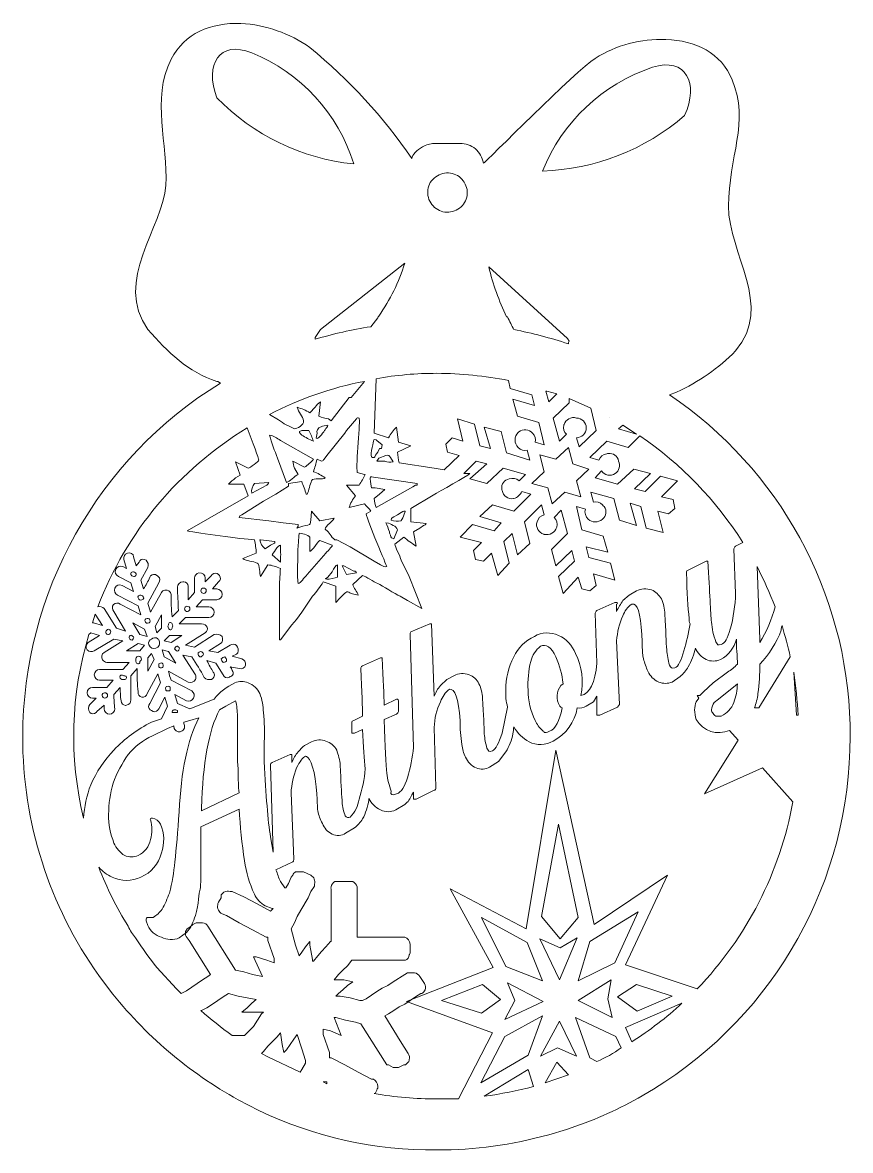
# Model space of a CAD drawing. Header units: millimetres. Extents: x 0 to 32.6, y 0 to 44.4.
import ezdxf

# ---------------------------------------------------------------- set-up
doc = ezdxf.new("R2010")
doc.units = ezdxf.units.MM
doc.header["$MEASUREMENT"] = 0
doc.layers.add('Layer 1', color=7, linetype='Continuous')

# ---------------------------------------------------------------- blocks, each defined once
blk = doc.blocks.new('block 4')
at = {"layer": 'Layer 1', "lineweight": 0}
for points in [[(20.673, 29.916), (21.061, 29.81), (20.743, 29.492), (20.637, 29.916), (20.673, 29.916)], [(23.142, 28.892), (23.142, 28.892)], [(23.671, 28.575), (24.201, 28.222), (23.495, 28.434), (23.671, 28.575)], [(22.013, 25.753), (21.378, 25.929), (20.884, 25.471), (20.708, 26.106), (20.073, 26.282), (20.567, 26.741), (20.391, 27.411), (21.026, 27.234), (21.519, 27.693), (21.696, 27.058), (22.331, 26.846), (21.837, 26.388), (22.013, 25.753)], [(2.858, 21.131), (3.14, 20.673), (2.787, 20.779), (2.752, 20.779), (2.858, 21.131)], [(5.221, 20.637), (5.468, 21.096), (5.468, 20.567), (5.292, 20.391), (5.221, 20.637)], [(4.621, 20.32), (4.339, 20.779), (4.798, 20.532), (4.904, 20.249), (4.621, 20.32)], [(5.786, 20.285), (6.279, 20.285), (5.856, 20.002), (5.574, 20.073), (5.786, 20.285)], [(4.621, 19.685), (4.092, 19.685), (4.551, 19.967), (4.798, 19.897), (4.621, 19.685)], [(5.08, 19.579), (5.186, 19.332), (4.939, 18.874), (4.939, 19.403), (5.08, 19.579)], [(5.503, 19.72), (5.75, 19.65), (6.032, 19.191), (5.574, 19.438), (5.503, 19.72)], [(20.461, 9.207), (21.131, 12.841), (21.907, 9.172), (21.202, 8.326), (20.461, 9.207)], [(21.907, 6.667), (22.366, 8.22), (24.271, 9.384), (23.354, 7.373), (21.907, 6.667)], [(20.496, 6.667), (19.05, 7.232), (18.097, 9.172), (19.897, 8.184), (20.496, 6.667)], [(21.202, 7.973), (21.872, 8.361), (21.167, 6.703), (20.391, 8.326), (21.202, 7.973)], [(23.213, 6.703), (23.072, 5.962), (23.248, 5.221), (21.907, 5.891), (23.213, 6.703)], [(18.838, 5.927), (18.097, 5.397), (16.51, 5.891), (18.133, 6.526), (18.838, 5.927)], [(19.121, 6.597), (20.532, 5.856), (19.015, 5.151), (19.403, 5.891), (19.121, 6.597)], [(23.46, 6.032), (24.201, 6.526), (25.612, 6.068), (24.236, 5.468), (23.46, 6.032)], [(19.015, 4.48), (20.496, 5.292), (19.932, 3.739), (18.062, 2.646), (19.015, 4.48)], [(20.426, 3.704), (21.167, 5.08), (21.837, 3.704), (21.096, 4.022), (20.426, 3.704)], [(9.419, 3.81), (9.419, 3.81), (9.49, 3.881), (9.666, 4.092), (9.842, 4.269), (10.019, 4.445), (10.16, 4.621), (10.231, 4.163), (10.301, 3.845), (10.407, 3.951), (10.548, 4.163), (10.689, 4.374), (10.83, 4.551), (11.007, 3.986), (11.148, 3.528), (11.148, 3.422), (11.007, 3.175), (10.936, 3.069), (10.936, 3.069), (9.666, 3.669), (9.419, 3.81)], [(21.061, 3.457), (21.519, 2.963), (20.602, 2.646), (21.061, 3.457)], [(11.994, 2.681), (11.853, 2.681), (11.994, 2.611), (11.994, 2.681)]]:
    blk.add_lwpolyline(points, dxfattribs=at)
for points, knots in [([(32.632, 16.581), (32.632, 16.581), (32.632, 16.757), (32.632, 16.757), (32.502, 21.993), (29.847, 26.843), (25.506, 29.774), (25.506, 29.774), (25.788, 29.88), (25.788, 29.88), (25.788, 29.88), (25.788, 29.88), (25.788, 29.88), (26.658, 30.272), (27.448, 30.822), (28.116, 31.503), (29.633, 33.302), (27.834, 35.313), (27.834, 37.218), (27.834, 39.123), (28.681, 40.534), (27.975, 42.192), (27.552, 43.251), (26.529, 43.744), (25.365, 43.78), (24.382, 43.82), (23.411, 43.562), (22.578, 43.039), (21.837, 42.58), (18.239, 38.911), (18.168, 38.911), (18.129, 39.13), (18.017, 39.329), (17.851, 39.476), (17.681, 39.613), (17.469, 39.688), (17.251, 39.687), (17.251, 39.687), (16.228, 39.687), (16.228, 39.687), (16.066, 39.679), (15.908, 39.63), (15.769, 39.546), (15.557, 39.441), (15.346, 39.229), (15.346, 39.088), (14.222, 40.731), (12.868, 42.205), (11.324, 43.462), (10.526, 44.028), (9.585, 44.358), (8.608, 44.415), (7.408, 44.45), (6.385, 44.027), (5.856, 43.004), (5.045, 41.416), (5.75, 39.652), (5.644, 38.029), (5.539, 36.407), (3.563, 34.255), (4.939, 32.35), (5.715, 31.468), (6.526, 30.656), (7.655, 30.304), (7.655, 30.304), (7.691, 30.304), (7.691, 30.304), (7.691, 30.304), (7.796, 30.233), (7.796, 30.233), (2.955, 27.257), (0.003, 21.982), (0, 16.298), (-0.007, 12.923), (1.042, 9.63), (2.999, 6.879), (2.999, 6.879), (3.422, 6.315), (3.422, 6.315), (4.806, 4.541), (6.534, 3.065), (8.502, 1.976), (8.502, 1.976), (9.313, 1.552), (9.313, 1.552), (11.507, 0.513), (13.907, -0.018), (16.334, 0), (17.824, 0.001), (19.307, 0.203), (20.743, 0.6), (20.743, 0.6), (21.449, 0.811), (21.449, 0.811), (22.428, 1.129), (23.374, 1.542), (24.271, 2.046), (24.271, 2.046), (24.871, 2.399), (24.871, 2.399), (29.704, 5.363), (32.644, 10.629), (32.632, 16.298), (32.632, 16.298), (32.632, 16.581), (32.632, 16.581)], [0, 0, 0, 0, 1, 1, 1, 2, 2, 2, 3, 3, 3, 4, 4, 4, 5, 5, 5, 6, 6, 6, 7, 7, 7, 8, 8, 8, 9, 9, 9, 10, 10, 10, 11, 11, 11, 12, 12, 12, 13, 13, 13, 14, 14, 14, 15, 15, 15, 16, 16, 16, 17, 17, 17, 18, 18, 18, 19, 19, 19, 20, 20, 20, 21, 21, 21, 22, 22, 22, 23, 23, 23, 24, 24, 24, 25, 25, 25, 26, 26, 26, 27, 27, 27, 28, 28, 28, 29, 29, 29, 30, 30, 30, 31, 31, 31, 32, 32, 32, 33, 33, 33, 34, 34, 34, 35, 35, 35, 35]), ([(7.655, 41.487), (7.161, 42.792), (7.761, 43.78), (9.031, 43.251), (10.965, 42.476), (12.444, 40.868), (13.053, 38.876), (11.003, 39.086), (9.093, 40.01), (7.655, 41.487)], [0, 0, 0, 0, 1, 1, 1, 2, 2, 2, 3, 3, 3, 3]), ([(24.836, 42.686), (26.176, 43.109), (26.67, 42.051), (26.106, 40.781), (24.541, 39.432), (22.561, 38.66), (20.496, 38.594), (21.275, 40.527), (22.86, 42.022), (24.836, 42.686)], [0, 0, 0, 0, 1, 1, 1, 2, 2, 2, 3, 3, 3, 3]), ([(16.228, 38.312), (16.382, 38.452), (16.584, 38.528), (16.792, 38.523), (16.993, 38.51), (17.182, 38.422), (17.321, 38.276), (17.462, 38.122), (17.538, 37.92), (17.533, 37.712), (17.527, 37.509), (17.437, 37.318), (17.286, 37.183), (17.129, 37.048), (16.929, 36.973), (16.722, 36.971), (16.519, 36.977), (16.328, 37.067), (16.192, 37.218), (16.037, 37.362), (15.958, 37.571), (15.981, 37.782), (15.972, 37.989), (16.064, 38.186), (16.228, 38.312)], [0, 0, 0, 0, 1, 1, 1, 2, 2, 2, 3, 3, 3, 4, 4, 4, 5, 5, 5, 6, 6, 6, 7, 7, 7, 8, 8, 8, 8]), ([(14.041, 32.879), (14.041, 32.879), (14.041, 32.879), (14.041, 32.879), (14.041, 32.844), (14.005, 32.844), (14.005, 32.808), (14.005, 32.808), (13.723, 32.456), (13.723, 32.456), (12.983, 32.345), (12.252, 32.18), (11.536, 31.962), (11.536, 31.962), (11.536, 32.032), (11.536, 32.032), (11.536, 32.032), (11.747, 32.35), (11.747, 32.35), (11.747, 32.35), (15.064, 34.96), (15.064, 34.96), (14.836, 34.216), (14.49, 33.514), (14.041, 32.879), (14.041, 32.879), (14.041, 32.879), (14.041, 32.879)], [0, 0, 0, 0, 1, 1, 1, 2, 2, 2, 3, 3, 3, 4, 4, 4, 5, 5, 5, 6, 6, 6, 7, 7, 7, 8, 8, 8, 9, 9, 9, 9]), ([(21.484, 31.997), (21.484, 31.997), (21.555, 31.891), (21.555, 31.891), (21.529, 31.862), (21.516, 31.824), (21.519, 31.785), (20.814, 32.015), (20.095, 32.203), (19.367, 32.35), (19.297, 32.491), (19.191, 32.667), (19.121, 32.844), (19.121, 32.844), (19.085, 32.844), (19.085, 32.844), (18.783, 33.476), (18.546, 34.138), (18.38, 34.819), (18.38, 34.819), (21.484, 31.997), (21.484, 31.997)], [0, 0, 0, 0, 1, 1, 1, 2, 2, 2, 3, 3, 3, 4, 4, 4, 5, 5, 5, 6, 6, 6, 7, 7, 7, 7]), ([(11.677, 28.928), (11.677, 28.928), (11.747, 29.492), (11.747, 29.492), (11.66, 29.441), (11.587, 29.368), (11.536, 29.281), (11.536, 29.281), (11.324, 29.069), (11.324, 29.069), (11.169, 29.16), (11.003, 29.232), (10.83, 29.281), (10.866, 29.104), (11.042, 28.928), (11.077, 28.751), (11.112, 28.575), (10.795, 28.434), (10.724, 28.434), (10.499, 28.524), (10.285, 28.643), (10.089, 28.787), (10.089, 28.787), (9.737, 28.998), (9.737, 28.998), (10.912, 29.616), (12.172, 30.056), (13.476, 30.304), (13.476, 30.304), (12.947, 29.669), (12.947, 29.669), (12.947, 29.669), (12.876, 29.669), (12.876, 29.669), (12.876, 29.669), (12.171, 28.751), (12.171, 28.751), (12.171, 28.751), (12.065, 28.822), (12.065, 28.822), (11.931, 28.837), (11.8, 28.873), (11.677, 28.928)], [0, 0, 0, 0, 1, 1, 1, 2, 2, 2, 3, 3, 3, 4, 4, 4, 5, 5, 5, 6, 6, 6, 7, 7, 7, 8, 8, 8, 9, 9, 9, 10, 10, 10, 11, 11, 11, 12, 12, 12, 13, 13, 13, 14, 14, 14, 14]), ([(16.334, 30.621), (17.281, 30.616), (18.226, 30.522), (19.156, 30.339), (19.156, 30.339), (19.226, 30.021), (19.226, 30.021), (19.226, 30.021), (20.073, 29.774), (20.073, 29.774), (20.073, 29.774), (20.179, 29.351), (20.179, 29.351), (20.179, 29.351), (19.332, 29.598), (19.332, 29.598), (19.332, 29.598), (19.509, 28.928), (19.509, 28.928), (19.509, 28.928), (20.355, 28.681), (20.355, 28.681), (20.355, 28.681), (20.567, 27.799), (20.567, 27.799), (20.567, 27.799), (20.214, 27.905), (20.214, 27.905), (20.248, 28.033), (20.207, 28.169), (20.108, 28.257), (19.972, 28.423), (19.727, 28.445), (19.562, 28.309), (19.556, 28.304), (19.55, 28.298), (19.544, 28.293), (19.378, 28.128), (19.378, 27.86), (19.543, 27.694), (19.543, 27.694), (19.544, 27.693), (19.544, 27.693), (19.632, 27.594), (19.769, 27.553), (19.897, 27.587), (19.897, 27.587), (20.002, 27.199), (20.002, 27.199), (20.002, 27.199), (19.085, 27.481), (19.085, 27.481), (19.085, 27.481), (18.874, 28.328), (18.874, 28.328), (18.874, 28.328), (18.203, 28.504), (18.203, 28.504), (18.203, 28.504), (18.45, 27.658), (18.45, 27.658), (18.45, 27.658), (18.027, 27.764), (18.027, 27.764), (18.027, 27.764), (17.815, 28.61), (17.815, 28.61), (17.815, 28.61), (17.145, 28.822), (17.145, 28.822), (17.145, 28.822), (17.357, 27.94), (17.357, 27.94), (17.357, 27.94), (16.933, 28.081), (16.933, 28.081), (16.933, 28.081), (16.686, 27.834), (16.686, 27.834), (16.686, 27.834), (16.757, 27.517), (16.757, 27.517), (16.757, 27.517), (17.216, 27.376), (17.216, 27.376), (17.216, 27.376), (16.616, 26.811), (16.616, 26.811), (16.616, 26.811), (16.228, 26.882), (16.228, 26.882), (16.228, 26.882), (14.852, 27.093), (14.852, 27.093), (14.814, 27.232), (14.791, 27.374), (14.781, 27.517), (14.781, 27.517), (15.311, 27.764), (15.311, 27.764), (15.311, 27.764), (14.817, 27.905), (14.817, 27.905), (14.817, 27.905), (14.746, 28.504), (14.746, 28.504), (14.618, 28.381), (14.511, 28.238), (14.429, 28.081), (14.429, 28.081), (13.864, 28.257), (13.864, 28.257), (13.864, 28.257), (13.935, 30.409), (13.935, 30.409), (14.726, 30.551), (15.529, 30.622), (16.334, 30.621)], [0, 0, 0, 0, 1, 1, 1, 2, 2, 2, 3, 3, 3, 4, 4, 4, 5, 5, 5, 6, 6, 6, 7, 7, 7, 8, 8, 8, 9, 9, 9, 10, 10, 10, 11, 11, 11, 12, 12, 12, 13, 13, 13, 14, 14, 14, 15, 15, 15, 16, 16, 16, 17, 17, 17, 18, 18, 18, 19, 19, 19, 20, 20, 20, 21, 21, 21, 22, 22, 22, 23, 23, 23, 24, 24, 24, 25, 25, 25, 26, 26, 26, 27, 27, 27, 28, 28, 28, 29, 29, 29, 30, 30, 30, 31, 31, 31, 32, 32, 32, 33, 33, 33, 34, 34, 34, 35, 35, 35, 36, 36, 36, 37, 37, 37, 38, 38, 38, 39, 39, 39, 39]), ([(22.613, 28.363), (22.613, 28.363), (21.943, 27.728), (21.943, 27.728), (21.943, 27.728), (21.837, 28.081), (21.837, 28.081), (22.051, 28.081), (22.225, 28.255), (22.225, 28.469), (22.225, 28.683), (22.051, 28.857), (21.837, 28.857), (21.632, 28.921), (21.415, 28.807), (21.351, 28.603), (21.348, 28.594), (21.345, 28.584), (21.343, 28.575), (21.3, 28.447), (21.342, 28.305), (21.449, 28.222), (21.449, 28.222), (21.167, 27.94), (21.167, 27.94), (21.167, 27.94), (20.92, 28.857), (20.92, 28.857), (20.92, 28.857), (21.555, 29.457), (21.555, 29.457), (21.555, 29.457), (21.555, 29.633), (21.555, 29.633), (21.555, 29.633), (22.401, 29.245), (22.401, 29.245), (22.401, 29.245), (22.401, 29.245), (22.401, 29.245), (22.401, 29.245), (22.613, 28.363), (22.613, 28.363)], [0, 0, 0, 0, 1, 1, 1, 2, 2, 2, 3, 3, 3, 4, 4, 4, 5, 5, 5, 6, 6, 6, 7, 7, 7, 8, 8, 8, 9, 9, 9, 10, 10, 10, 11, 11, 11, 12, 12, 12, 13, 13, 13, 14, 14, 14, 14]), ([(8.855, 28.469), (9.066, 27.94), (9.313, 27.234), (9.313, 27.199), (9.313, 27.164), (8.961, 26.882), (8.89, 26.882), (8.89, 26.882), (8.396, 27.129), (8.396, 27.129), (8.396, 27.129), (8.572, 26.599), (8.572, 26.599), (8.572, 26.599), (8.396, 26.494), (8.396, 26.494), (8.294, 26.422), (8.199, 26.339), (8.114, 26.247), (8.114, 26.247), (8.714, 26.247), (8.714, 26.247), (8.714, 26.247), (8.89, 25.788), (8.89, 25.788), (8.89, 25.788), (6.491, 24.412), (6.491, 24.412), (6.95, 24.306), (8.608, 24.095), (9.137, 24.059), (9.18, 23.886), (9.204, 23.709), (9.207, 23.53), (9.207, 23.53), (8.678, 23.319), (8.678, 23.319), (8.819, 23.213), (9.102, 23.213), (9.243, 23.142), (9.384, 23.072), (9.313, 22.719), (9.384, 22.613), (9.384, 22.613), (9.666, 23.072), (9.666, 23.072), (9.837, 23.051), (10.004, 23.003), (10.16, 22.931), (10.16, 22.754), (10.125, 22.437), (10.125, 22.225), (10.125, 22.225), (10.125, 20.108), (10.125, 20.108), (10.125, 20.108), (10.16, 20.108), (10.16, 20.108), (10.16, 20.108), (10.619, 20.708), (10.619, 20.708), (10.619, 20.708), (10.619, 20.708), (10.619, 20.708), (10.619, 20.708), (10.795, 20.92), (10.795, 20.92), (10.795, 20.92), (11.007, 21.202), (11.007, 21.202), (11.007, 21.202), (11.43, 21.837), (11.43, 21.837), (11.591, 22.01), (11.732, 22.199), (11.853, 22.401), (11.853, 22.401), (12.347, 22.225), (12.347, 22.225), (12.347, 22.225), (12.347, 21.59), (12.347, 21.59), (12.347, 21.59), (12.524, 21.766), (12.524, 21.766), (12.806, 22.084), (12.806, 22.013), (12.947, 21.943), (12.947, 21.943), (13.229, 21.872), (13.229, 21.872), (13.194, 22.013), (13.053, 22.154), (13.017, 22.296), (13.017, 22.296), (13.406, 22.648), (13.406, 22.648), (13.547, 22.613), (13.829, 22.401), (14.005, 22.331), (14.182, 22.26), (14.676, 21.907), (14.887, 21.837), (14.887, 21.837), (15.169, 21.661), (15.169, 21.661), (15.169, 21.661), (15.734, 21.343), (15.734, 21.343), (15.734, 21.343), (15.24, 22.613), (15.24, 22.613), (15.24, 22.613), (14.922, 23.248), (14.922, 23.248), (14.887, 23.424), (14.676, 23.777), (14.676, 23.883), (14.676, 23.883), (15.028, 24.165), (15.028, 24.165), (15.181, 24.031), (15.346, 23.913), (15.522, 23.812), (15.522, 23.812), (15.416, 24.377), (15.416, 24.377), (15.416, 24.377), (15.663, 24.518), (15.663, 24.518), (15.663, 24.518), (15.804, 24.624), (15.804, 24.624), (15.875, 24.659), (15.875, 24.624), (15.91, 24.694), (15.91, 24.694), (15.311, 24.765), (15.311, 24.765), (15.311, 24.765), (15.311, 25.294), (15.311, 25.294), (15.311, 25.294), (16.192, 25.823), (16.192, 25.823), (16.439, 25.964), (17.533, 26.564), (17.639, 26.67), (17.639, 26.67), (17.392, 26.67), (17.392, 26.67), (17.392, 26.67), (17.886, 27.164), (17.886, 27.164), (17.886, 27.164), (18.309, 27.058), (18.309, 27.058), (18.309, 27.058), (17.639, 26.458), (17.639, 26.458), (17.639, 26.458), (18.309, 26.282), (18.309, 26.282), (18.309, 26.282), (18.944, 26.882), (18.944, 26.882), (18.944, 26.882), (19.826, 26.635), (19.826, 26.635), (19.826, 26.635), (19.579, 26.388), (19.579, 26.388), (19.472, 26.48), (19.324, 26.507), (19.191, 26.458), (18.998, 26.429), (18.866, 26.249), (18.895, 26.057), (18.898, 26.037), (18.903, 26.018), (18.909, 26), (18.944, 25.788), (19.143, 25.645), (19.355, 25.68), (19.359, 25.681), (19.363, 25.681), (19.367, 25.682), (19.51, 25.724), (19.627, 25.827), (19.685, 25.964), (19.685, 25.964), (20.038, 25.859), (20.038, 25.859), (20.038, 25.859), (19.367, 25.188), (19.367, 25.188), (19.367, 25.188), (18.521, 25.435), (18.521, 25.435), (18.521, 25.435), (18.027, 24.977), (18.027, 24.977), (18.027, 24.977), (18.874, 24.73), (18.874, 24.73), (18.874, 24.73), (18.591, 24.412), (18.591, 24.412), (18.591, 24.412), (17.745, 24.659), (17.745, 24.659), (17.745, 24.659), (17.251, 24.165), (17.251, 24.165), (17.251, 24.165), (18.097, 23.954), (18.097, 23.954), (18.097, 23.954), (17.78, 23.636), (17.78, 23.636), (17.78, 23.636), (17.851, 23.283), (17.851, 23.283), (17.851, 23.283), (18.168, 23.213), (18.168, 23.213), (18.168, 23.213), (18.486, 23.53), (18.486, 23.53), (18.486, 23.53), (18.732, 22.648), (18.732, 22.648), (18.732, 22.648), (19.191, 23.142), (19.191, 23.142), (19.191, 23.142), (18.979, 23.989), (18.979, 23.989), (18.979, 23.989), (19.297, 24.306), (19.297, 24.306), (19.297, 24.306), (19.509, 23.46), (19.509, 23.46), (19.509, 23.46), (20.002, 23.918), (20.002, 23.918), (20.002, 23.918), (19.791, 24.765), (19.791, 24.765), (19.791, 24.765), (20.461, 25.435), (20.461, 25.435), (20.461, 25.435), (20.567, 25.047), (20.567, 25.047), (20.428, 25.012), (20.32, 24.904), (20.285, 24.765), (20.221, 24.56), (20.335, 24.343), (20.539, 24.279), (20.548, 24.276), (20.558, 24.273), (20.567, 24.271), (20.78, 24.224), (20.993, 24.346), (21.061, 24.553), (21.101, 24.692), (21.06, 24.842), (20.955, 24.941), (20.955, 24.941), (21.237, 25.224), (21.237, 25.224), (21.237, 25.224), (21.484, 24.306), (21.484, 24.306), (21.484, 24.306), (20.849, 23.671), (20.849, 23.671), (20.849, 23.671), (21.026, 23.036), (21.026, 23.036), (21.026, 23.036), (21.661, 23.636), (21.661, 23.636), (21.661, 23.636), (21.766, 23.213), (21.766, 23.213), (21.766, 23.213), (21.131, 22.613), (21.131, 22.613), (21.131, 22.613), (21.308, 21.943), (21.308, 21.943), (21.308, 21.943), (21.907, 22.578), (21.907, 22.578), (21.907, 22.578), (22.049, 22.119), (22.049, 22.119), (22.049, 22.119), (22.366, 22.049), (22.366, 22.049), (22.366, 22.049), (22.613, 22.26), (22.613, 22.26), (22.613, 22.26), (22.507, 22.719), (22.507, 22.719), (22.507, 22.719), (23.354, 22.472), (23.354, 22.472), (23.354, 22.472), (23.177, 23.142), (23.177, 23.142), (23.177, 23.142), (22.331, 23.354), (22.331, 23.354), (22.331, 23.354), (22.225, 23.777), (22.225, 23.777), (22.225, 23.777), (23.072, 23.566), (23.072, 23.566), (23.072, 23.566), (22.895, 24.201), (22.895, 24.201), (22.895, 24.201), (22.049, 24.447), (22.049, 24.447), (22.049, 24.447), (21.837, 25.365), (21.837, 25.365), (21.837, 25.365), (22.19, 25.259), (22.19, 25.259), (22.15, 25.12), (22.191, 24.97), (22.296, 24.871), (22.456, 24.727), (22.699, 24.727), (22.86, 24.871), (23.016, 24.988), (23.047, 25.209), (22.931, 25.365), (22.91, 25.391), (22.887, 25.415), (22.86, 25.435), (22.772, 25.534), (22.635, 25.575), (22.507, 25.541), (22.507, 25.541), (22.401, 25.929), (22.401, 25.929), (22.401, 25.929), (23.319, 25.682), (23.319, 25.682), (23.319, 25.682), (23.53, 24.836), (23.53, 24.836), (23.53, 24.836), (24.201, 24.624), (24.201, 24.624), (24.201, 24.624), (23.954, 25.506), (23.954, 25.506), (23.954, 25.506), (24.377, 25.365), (24.377, 25.365), (24.377, 25.365), (24.589, 24.518), (24.589, 24.518), (24.589, 24.518), (25.259, 24.342), (25.259, 24.342), (25.259, 24.342), (25.047, 25.188), (25.047, 25.188), (25.047, 25.188), (25.471, 25.082), (25.471, 25.082), (25.471, 25.082), (25.717, 25.294), (25.717, 25.294), (25.717, 25.294), (25.647, 25.647), (25.647, 25.647), (25.647, 25.647), (25.188, 25.753), (25.188, 25.753), (25.188, 25.753), (25.823, 26.388), (25.823, 26.388), (25.823, 26.388), (25.153, 26.564), (25.153, 26.564), (25.153, 26.564), (24.553, 25.964), (24.553, 25.964), (24.553, 25.964), (24.13, 26.07), (24.13, 26.07), (24.13, 26.07), (24.765, 26.67), (24.765, 26.67), (24.765, 26.67), (24.095, 26.846), (24.095, 26.846), (24.095, 26.846), (23.46, 26.247), (23.46, 26.247), (23.46, 26.247), (22.578, 26.494), (22.578, 26.494), (22.578, 26.494), (22.825, 26.776), (22.825, 26.776), (22.944, 26.598), (23.185, 26.55), (23.363, 26.669), (23.525, 26.777), (23.582, 26.989), (23.495, 27.164), (23.466, 27.357), (23.286, 27.489), (23.093, 27.46), (23.074, 27.457), (23.055, 27.452), (23.036, 27.446), (22.893, 27.429), (22.77, 27.334), (22.719, 27.199), (22.719, 27.199), (22.366, 27.305), (22.366, 27.305), (22.366, 27.305), (23.036, 27.94), (23.036, 27.94), (23.036, 27.94), (23.883, 27.693), (23.883, 27.693), (23.883, 27.693), (24.342, 28.152), (24.342, 28.152), (25.967, 27.044), (27.347, 25.615), (28.399, 23.954), (28.399, 23.954), (28.116, 23.812), (28.116, 23.812), (28.081, 23.777), (28.046, 23.742), (28.046, 23.707), (28.046, 23.707), (28.116, 21.943), (28.116, 21.943), (28.099, 21.466), (28.028, 20.993), (27.905, 20.532), (27.799, 20.179), (27.693, 19.967), (27.552, 19.932), (27.411, 19.897), (27.411, 19.897), (27.34, 20.038), (27.24, 20.285), (27.181, 20.547), (27.164, 20.814), (27.129, 21.167), (27.093, 21.978), (27.023, 23.213), (27.023, 23.213), (26.952, 23.213), (26.952, 23.213), (26.952, 23.213), (26.247, 22.86), (26.247, 22.86), (26.211, 22.86), (26.176, 22.825), (26.176, 22.754), (26.2, 21.978), (26.235, 21.378), (26.282, 20.955), (26.277, 20.883), (26.289, 20.81), (26.317, 20.743), (26.26, 20.385), (26.177, 20.032), (26.07, 19.685), (25.964, 19.297), (25.859, 19.05), (25.717, 19.015), (25.576, 18.979), (25.576, 19.015), (25.506, 19.121), (25.453, 19.317), (25.417, 19.518), (25.4, 19.72), (25.365, 20.002), (25.365, 20.461), (25.329, 21.131), (25.32, 21.338), (25.272, 21.542), (25.188, 21.731), (25.095, 21.883), (24.96, 22.005), (24.8, 22.084), (24.602, 22.143), (24.39, 22.13), (24.201, 22.049), (24.201, 22.049), (23.918, 21.872), (23.918, 21.872), (23.918, 21.872), (23.671, 21.661), (23.671, 21.661), (23.576, 21.527), (23.493, 21.386), (23.424, 21.237), (23.424, 21.237), (23.424, 21.519), (23.424, 21.519), (23.444, 21.52), (23.46, 21.535), (23.46, 21.555), (23.459, 21.574), (23.444, 21.59), (23.424, 21.59), (23.424, 21.59), (23.354, 21.59), (23.354, 21.59), (23.354, 21.59), (22.648, 21.272), (22.648, 21.272), (22.613, 21.237), (22.578, 21.202), (22.578, 21.167), (22.578, 21.167), (22.648, 19.191), (22.648, 19.191), (22.578, 18.415), (22.366, 17.992), (22.013, 17.921), (22.129, 18.482), (22.055, 19.065), (21.802, 19.579), (21.678, 19.892), (21.437, 20.145), (21.131, 20.285), (20.827, 20.431), (20.471, 20.417), (20.179, 20.249), (19.82, 20.084), (19.533, 19.796), (19.367, 19.438), (19.155, 19.036), (19.046, 18.587), (19.05, 18.133), (19.039, 17.907), (19.063, 17.681), (19.121, 17.462), (19.121, 17.462), (18.909, 16.439), (18.909, 16.439), (18.768, 16.016), (18.662, 15.804), (18.521, 15.734), (18.38, 15.663), (18.38, 15.734), (18.309, 15.84), (18.257, 16.024), (18.222, 16.213), (18.203, 16.404), (18.203, 16.686), (18.168, 17.145), (18.133, 17.815), (18.124, 18.011), (18.076, 18.203), (17.992, 18.38), (17.919, 18.548), (17.778, 18.676), (17.604, 18.732), (17.408, 18.811), (17.189, 18.798), (17.004, 18.697), (17.004, 18.697), (16.722, 18.556), (16.722, 18.556), (16.722, 18.556), (16.475, 18.309), (16.475, 18.309), (16.365, 18.186), (16.281, 18.042), (16.228, 17.886), (16.228, 17.886), (16.122, 20.743), (16.122, 20.743), (16.122, 20.743), (16.051, 20.743), (16.051, 20.743), (16.051, 20.743), (15.311, 20.426), (15.311, 20.426), (15.285, 20.397), (15.272, 20.359), (15.275, 20.32), (15.275, 20.32), (15.416, 15.875), (15.416, 15.875), (15.373, 15.468), (15.29, 15.067), (15.169, 14.676), (15.075, 14.323), (14.934, 14.111), (14.746, 14.041), (14.558, 13.97), (14.487, 14.005), (14.534, 14.146), (14.447, 14.373), (14.387, 14.61), (14.358, 14.852), (14.335, 15.181), (14.299, 15.887), (14.252, 16.969), (14.252, 16.969), (14.746, 17.18), (14.746, 17.18), (14.781, 17.216), (14.817, 17.251), (14.817, 17.286), (14.817, 17.286), (14.817, 17.709), (14.817, 17.709), (14.817, 17.745), (14.817, 17.745), (14.781, 17.78), (14.781, 17.78), (14.746, 17.78), (14.746, 17.78), (14.746, 17.78), (14.252, 17.533), (14.252, 17.533), (14.252, 17.921), (14.217, 18.521), (14.182, 19.403), (14.182, 19.403), (14.111, 19.403), (14.111, 19.403), (14.111, 19.403), (13.406, 19.085), (13.406, 19.085), (13.335, 19.05), (13.335, 19.015), (13.335, 18.979), (13.37, 18.062), (13.406, 17.427), (13.406, 17.11), (13.406, 17.11), (13.053, 16.933), (13.053, 16.933), (12.982, 16.933), (12.982, 16.898), (12.982, 16.863), (12.982, 16.863), (12.982, 16.439), (12.982, 16.439), (12.982, 16.439), (13.088, 16.439), (13.088, 16.439), (13.088, 16.439), (13.406, 16.581), (13.406, 16.581), (13.441, 15.91), (13.476, 15.381), (13.511, 15.028), (13.474, 14.621), (13.391, 14.218), (13.264, 13.829), (13.227, 13.561), (13.103, 13.314), (12.912, 13.123), (12.844, 13.084), (12.758, 13.106), (12.719, 13.174), (12.709, 13.191), (12.702, 13.21), (12.7, 13.229), (12.631, 13.409), (12.595, 13.601), (12.594, 13.794), (12.559, 14.076), (12.559, 14.534), (12.524, 15.169), (12.501, 15.374), (12.454, 15.576), (12.382, 15.769), (12.295, 15.939), (12.142, 16.067), (11.959, 16.122), (11.776, 16.199), (11.567, 16.186), (11.395, 16.087), (11.395, 16.087), (11.112, 15.946), (11.112, 15.946), (11.021, 15.873), (10.939, 15.79), (10.866, 15.699), (10.756, 15.575), (10.672, 15.431), (10.619, 15.275), (10.619, 15.275), (10.619, 15.593), (10.619, 15.593), (10.619, 15.593), (10.548, 15.593), (10.548, 15.593), (10.548, 15.593), (9.842, 15.275), (9.842, 15.275), (9.772, 15.24), (9.772, 15.24), (9.772, 15.169), (9.772, 15.169), (9.878, 11.747), (9.878, 11.747), (9.878, 11.747), (9.772, 12.347), (9.772, 12.347), (9.666, 12.982), (9.596, 13.97), (9.525, 15.311), (9.525, 15.311), (9.525, 16.087), (9.525, 16.087), (9.55, 16.475), (9.538, 16.865), (9.49, 17.251), (9.491, 17.505), (9.443, 17.756), (9.349, 17.992), (9.262, 18.191), (9.095, 18.344), (8.89, 18.415), (8.721, 18.488), (8.53, 18.488), (8.361, 18.415), (8.046, 18.267), (7.769, 18.05), (7.549, 17.78), (7.549, 17.78), (6.597, 17.392), (6.597, 17.392), (6.597, 17.392), (6.103, 17.604), (6.103, 17.604), (6.103, 17.604), (5.997, 17.956), (5.997, 17.956), (5.997, 17.956), (6.456, 17.709), (6.456, 17.709), (6.562, 17.66), (6.688, 17.707), (6.737, 17.813), (6.737, 17.813), (6.738, 17.814), (6.738, 17.815), (6.809, 17.921), (6.738, 18.027), (6.667, 18.097), (6.667, 18.097), (5.856, 18.521), (5.856, 18.521), (5.81, 18.635), (5.774, 18.753), (5.75, 18.874), (5.75, 18.874), (6.526, 18.45), (6.526, 18.45), (6.632, 18.4), (6.758, 18.445), (6.809, 18.55), (6.836, 18.608), (6.836, 18.675), (6.809, 18.732), (6.809, 18.732), (6.315, 19.509), (6.315, 19.509), (6.315, 19.509), (6.667, 19.438), (6.667, 19.438), (6.844, 19.156), (7.02, 18.909), (7.161, 18.627), (7.235, 18.553), (7.344, 18.526), (7.444, 18.556), (7.535, 18.59), (7.581, 18.692), (7.547, 18.783), (7.54, 18.803), (7.529, 18.822), (7.514, 18.838), (7.444, 18.979), (7.338, 19.121), (7.267, 19.297), (7.267, 19.297), (7.62, 19.191), (7.62, 19.191), (7.62, 19.191), (7.902, 18.732), (7.902, 18.732), (7.936, 18.641), (8.038, 18.595), (8.129, 18.629), (8.149, 18.636), (8.168, 18.648), (8.184, 18.662), (8.262, 18.674), (8.315, 18.745), (8.303, 18.822), (8.298, 18.856), (8.281, 18.887), (8.255, 18.909), (8.255, 18.964), (8.229, 19.017), (8.184, 19.05), (8.184, 19.05), (8.537, 18.979), (8.537, 18.979), (8.643, 18.944), (8.784, 19.015), (8.784, 19.121), (8.808, 19.227), (8.747, 19.334), (8.643, 19.367), (8.643, 19.367), (8.255, 19.473), (8.255, 19.473), (8.255, 19.473), (8.431, 19.544), (8.431, 19.544), (8.514, 19.615), (8.529, 19.737), (8.467, 19.826), (8.433, 19.917), (8.331, 19.964), (8.24, 19.93), (8.219, 19.922), (8.201, 19.911), (8.184, 19.897), (8.184, 19.897), (7.691, 19.614), (7.691, 19.614), (7.691, 19.614), (7.338, 19.685), (7.338, 19.685), (7.338, 19.685), (7.796, 19.967), (7.796, 19.967), (7.902, 20.002), (7.902, 20.144), (7.867, 20.249), (7.779, 20.323), (7.66, 20.35), (7.549, 20.32), (7.549, 20.32), (6.773, 19.826), (6.773, 19.826), (6.773, 19.826), (6.421, 19.897), (6.421, 19.897), (6.421, 19.897), (7.197, 20.391), (7.197, 20.391), (7.373, 20.496), (7.267, 20.743), (7.056, 20.743), (7.056, 20.743), (6.174, 20.743), (6.174, 20.743), (6.174, 20.743), (6.421, 20.99), (6.421, 20.99), (6.421, 20.99), (7.338, 20.99), (7.338, 20.99), (7.455, 20.99), (7.549, 21.085), (7.549, 21.202), (7.549, 21.319), (7.455, 21.414), (7.338, 21.414), (7.338, 21.414), (6.844, 21.414), (6.844, 21.414), (6.844, 21.414), (7.091, 21.696), (7.091, 21.696), (7.091, 21.696), (7.655, 21.696), (7.655, 21.696), (7.772, 21.696), (7.867, 21.791), (7.867, 21.907), (7.867, 22.024), (7.772, 22.119), (7.655, 22.119), (7.655, 22.119), (7.479, 22.119), (7.479, 22.119), (7.479, 22.119), (7.726, 22.401), (7.726, 22.401), (7.804, 22.46), (7.82, 22.57), (7.761, 22.648), (7.751, 22.662), (7.739, 22.674), (7.726, 22.684), (7.659, 22.754), (7.547, 22.758), (7.476, 22.691), (7.463, 22.678), (7.452, 22.664), (7.444, 22.648), (7.444, 22.648), (7.197, 22.401), (7.197, 22.401), (7.197, 22.401), (7.197, 22.542), (7.197, 22.542), (7.197, 22.684), (7.091, 22.754), (6.95, 22.754), (6.847, 22.737), (6.772, 22.647), (6.773, 22.542), (6.773, 22.542), (6.773, 21.978), (6.773, 21.978), (6.773, 21.978), (6.526, 21.696), (6.526, 21.696), (6.526, 21.696), (6.526, 22.225), (6.526, 22.225), (6.528, 22.322), (6.451, 22.403), (6.354, 22.405), (6.341, 22.405), (6.328, 22.404), (6.315, 22.401), (6.198, 22.401), (6.103, 22.307), (6.103, 22.19), (6.103, 21.872), (6.138, 21.59), (6.138, 21.272), (6.138, 21.272), (5.891, 21.026), (5.891, 21.026), (5.861, 21.319), (5.85, 21.613), (5.856, 21.907), (5.834, 22.022), (5.723, 22.097), (5.608, 22.075), (5.55, 22.064), (5.499, 22.028), (5.468, 21.978), (5.468, 21.978), (5.045, 21.202), (5.045, 21.202), (5.045, 21.202), (4.939, 21.555), (4.939, 21.555), (4.939, 21.555), (5.362, 22.366), (5.362, 22.366), (5.427, 22.439), (5.42, 22.551), (5.347, 22.615), (5.331, 22.629), (5.312, 22.641), (5.292, 22.648), (5.219, 22.713), (5.107, 22.706), (5.043, 22.633), (5.028, 22.617), (5.017, 22.598), (5.009, 22.578), (4.941, 22.418), (4.858, 22.264), (4.762, 22.119), (4.762, 22.119), (4.657, 22.472), (4.657, 22.472), (4.657, 22.472), (4.939, 22.966), (4.939, 22.966), (4.969, 23.066), (4.942, 23.174), (4.868, 23.248), (4.795, 23.313), (4.684, 23.306), (4.619, 23.233), (4.605, 23.217), (4.594, 23.198), (4.586, 23.177), (4.586, 23.177), (4.48, 23.036), (4.48, 23.036), (4.48, 23.036), (4.374, 23.389), (4.374, 23.389), (4.374, 23.495), (4.233, 23.566), (4.127, 23.53), (4.024, 23.497), (3.963, 23.39), (3.986, 23.283), (3.986, 23.283), (4.092, 22.931), (4.092, 22.931), (4.092, 22.931), (3.951, 23.001), (3.951, 23.001), (3.844, 23.05), (3.718, 23.002), (3.669, 22.895), (3.62, 22.788), (3.668, 22.662), (3.775, 22.613), (3.775, 22.613), (3.775, 22.613), (3.775, 22.613), (3.775, 22.613), (4.269, 22.366), (4.269, 22.366), (4.269, 22.366), (4.374, 22.013), (4.374, 22.013), (4.374, 22.013), (3.916, 22.26), (3.916, 22.26), (3.809, 22.309), (3.682, 22.262), (3.634, 22.154), (3.585, 22.047), (3.632, 21.921), (3.739, 21.872), (3.739, 21.872), (3.739, 21.872), (3.739, 21.872), (3.739, 21.872), (4.551, 21.449), (4.551, 21.449), (4.551, 21.449), (4.657, 21.096), (4.657, 21.096), (4.657, 21.096), (3.845, 21.519), (3.845, 21.519), (3.767, 21.588), (3.649, 21.58), (3.581, 21.502), (3.513, 21.424), (3.52, 21.305), (3.598, 21.237), (3.598, 21.237), (3.598, 21.237), (3.598, 21.237), (3.598, 21.237), (4.057, 20.461), (4.057, 20.461), (4.057, 20.461), (3.704, 20.567), (3.704, 20.567), (3.704, 20.567), (3.21, 21.343), (3.21, 21.343), (3.153, 21.42), (3.052, 21.448), (2.963, 21.414), (4.085, 24.357), (6.159, 26.841), (8.855, 28.469)], [0, 0, 0, 0, 1, 1, 1, 2, 2, 2, 3, 3, 3, 4, 4, 4, 5, 5, 5, 6, 6, 6, 7, 7, 7, 8, 8, 8, 9, 9, 9, 10, 10, 10, 11, 11, 11, 12, 12, 12, 13, 13, 13, 14, 14, 14, 15, 15, 15, 16, 16, 16, 17, 17, 17, 18, 18, 18, 19, 19, 19, 20, 20, 20, 21, 21, 21, 22, 22, 22, 23, 23, 23, 24, 24, 24, 25, 25, 25, 26, 26, 26, 27, 27, 27, 28, 28, 28, 29, 29, 29, 30, 30, 30, 31, 31, 31, 32, 32, 32, 33, 33, 33, 34, 34, 34, 35, 35, 35, 36, 36, 36, 37, 37, 37, 38, 38, 38, 39, 39, 39, 40, 40, 40, 41, 41, 41, 42, 42, 42, 43, 43, 43, 44, 44, 44, 45, 45, 45, 46, 46, 46, 47, 47, 47, 48, 48, 48, 49, 49, 49, 50, 50, 50, 51, 51, 51, 52, 52, 52, 53, 53, 53, 54, 54, 54, 55, 55, 55, 56, 56, 56, 57, 57, 57, 58, 58, 58, 59, 59, 59, 60, 60, 60, 61, 61, 61, 62, 62, 62, 63, 63, 63, 64, 64, 64, 65, 65, 65, 66, 66, 66, 67, 67, 67, 68, 68, 68, 69, 69, 69, 70, 70, 70, 71, 71, 71, 72, 72, 72, 73, 73, 73, 74, 74, 74, 75, 75, 75, 76, 76, 76, 77, 77, 77, 78, 78, 78, 79, 79, 79, 80, 80, 80, 81, 81, 81, 82, 82, 82, 83, 83, 83, 84, 84, 84, 85, 85, 85, 86, 86, 86, 87, 87, 87, 88, 88, 88, 89, 89, 89, 90, 90, 90, 91, 91, 91, 92, 92, 92, 93, 93, 93, 94, 94, 94, 95, 95, 95, 96, 96, 96, 97, 97, 97, 98, 98, 98, 99, 99, 99, 100, 100, 100, 101, 101, 101, 102, 102, 102, 103, 103, 103, 104, 104, 104, 105, 105, 105, 106, 106, 106, 107, 107, 107, 108, 108, 108, 109, 109, 109, 110, 110, 110, 111, 111, 111, 112, 112, 112, 113, 113, 113, 114, 114, 114, 115, 115, 115, 116, 116, 116, 117, 117, 117, 118, 118, 118, 119, 119, 119, 120, 120, 120, 121, 121, 121, 122, 122, 122, 123, 123, 123, 124, 124, 124, 125, 125, 125, 126, 126, 126, 127, 127, 127, 128, 128, 128, 129, 129, 129, 130, 130, 130, 131, 131, 131, 132, 132, 132, 133, 133, 133, 134, 134, 134, 135, 135, 135, 136, 136, 136, 137, 137, 137, 138, 138, 138, 139, 139, 139, 140, 140, 140, 141, 141, 141, 142, 142, 142, 143, 143, 143, 144, 144, 144, 145, 145, 145, 146, 146, 146, 147, 147, 147, 148, 148, 148, 149, 149, 149, 150, 150, 150, 151, 151, 151, 152, 152, 152, 153, 153, 153, 154, 154, 154, 155, 155, 155, 156, 156, 156, 157, 157, 157, 158, 158, 158, 159, 159, 159, 160, 160, 160, 161, 161, 161, 162, 162, 162, 163, 163, 163, 164, 164, 164, 165, 165, 165, 166, 166, 166, 167, 167, 167, 168, 168, 168, 169, 169, 169, 170, 170, 170, 171, 171, 171, 172, 172, 172, 173, 173, 173, 174, 174, 174, 175, 175, 175, 176, 176, 176, 177, 177, 177, 178, 178, 178, 179, 179, 179, 180, 180, 180, 181, 181, 181, 182, 182, 182, 183, 183, 183, 184, 184, 184, 185, 185, 185, 186, 186, 186, 187, 187, 187, 188, 188, 188, 189, 189, 189, 190, 190, 190, 191, 191, 191, 192, 192, 192, 193, 193, 193, 194, 194, 194, 195, 195, 195, 196, 196, 196, 197, 197, 197, 198, 198, 198, 199, 199, 199, 200, 200, 200, 201, 201, 201, 202, 202, 202, 203, 203, 203, 204, 204, 204, 205, 205, 205, 206, 206, 206, 207, 207, 207, 208, 208, 208, 209, 209, 209, 210, 210, 210, 211, 211, 211, 212, 212, 212, 213, 213, 213, 214, 214, 214, 215, 215, 215, 216, 216, 216, 217, 217, 217, 218, 218, 218, 219, 219, 219, 220, 220, 220, 221, 221, 221, 222, 222, 222, 223, 223, 223, 224, 224, 224, 225, 225, 225, 226, 226, 226, 227, 227, 227, 228, 228, 228, 229, 229, 229, 230, 230, 230, 231, 231, 231, 232, 232, 232, 233, 233, 233, 234, 234, 234, 235, 235, 235, 236, 236, 236, 237, 237, 237, 238, 238, 238, 239, 239, 239, 240, 240, 240, 241, 241, 241, 242, 242, 242, 243, 243, 243, 244, 244, 244, 245, 245, 245, 246, 246, 246, 247, 247, 247, 248, 248, 248, 249, 249, 249, 250, 250, 250, 251, 251, 251, 252, 252, 252, 253, 253, 253, 254, 254, 254, 255, 255, 255, 256, 256, 256, 257, 257, 257, 258, 258, 258, 259, 259, 259, 260, 260, 260, 261, 261, 261, 262, 262, 262, 263, 263, 263, 264, 264, 264, 265, 265, 265, 266, 266, 266, 267, 267, 267, 268, 268, 268, 269, 269, 269, 270, 270, 270, 271, 271, 271, 272, 272, 272, 273, 273, 273, 274, 274, 274, 275, 275, 275, 276, 276, 276, 277, 277, 277, 278, 278, 278, 279, 279, 279, 280, 280, 280, 281, 281, 281, 282, 282, 282, 283, 283, 283, 284, 284, 284, 285, 285, 285, 286, 286, 286, 287, 287, 287, 288, 288, 288, 289, 289, 289, 290, 290, 290, 291, 291, 291, 292, 292, 292, 293, 293, 293, 294, 294, 294, 295, 295, 295, 296, 296, 296, 297, 297, 297, 298, 298, 298, 299, 299, 299, 300, 300, 300, 301, 301, 301, 302, 302, 302, 303, 303, 303, 304, 304, 304, 305, 305, 305, 306, 306, 306, 307, 307, 307, 308, 308, 308, 309, 309, 309, 310, 310, 310, 311, 311, 311, 312, 312, 312, 313, 313, 313, 314, 314, 314, 315, 315, 315, 316, 316, 316, 317, 317, 317, 318, 318, 318, 319, 319, 319, 320, 320, 320, 321, 321, 321, 322, 322, 322, 323, 323, 323, 324, 324, 324, 325, 325, 325, 326, 326, 326, 327, 327, 327, 328, 328, 328, 329, 329, 329, 330, 330, 330, 331, 331, 331, 332, 332, 332, 333, 333, 333, 334, 334, 334, 335, 335, 335, 336, 336, 336, 337, 337, 337, 338, 338, 338, 339, 339, 339, 340, 340, 340, 341, 341, 341, 342, 342, 342, 343, 343, 343, 344, 344, 344, 345, 345, 345, 346, 346, 346, 347, 347, 347, 348, 348, 348, 349, 349, 349, 350, 350, 350, 351, 351, 351, 352, 352, 352, 353, 353, 353, 354, 354, 354, 355, 355, 355, 356, 356, 356, 357, 357, 357, 358, 358, 358, 359, 359, 359, 360, 360, 360, 361, 361, 361, 362, 362, 362, 363, 363, 363, 363]), ([(12.912, 23.777), (12.912, 23.777), (12.382, 24.059), (12.382, 24.059), (12.382, 24.059), (12.312, 24.059), (12.312, 24.059), (12.136, 24.165), (12.1, 24.377), (11.959, 24.447), (11.818, 24.518), (12.206, 24.765), (12.277, 24.906), (12.277, 24.906), (11.712, 24.8), (11.712, 24.8), (11.712, 24.8), (11.395, 25.188), (11.395, 25.188), (11.324, 24.553), (11.43, 24.694), (11.042, 24.589), (10.654, 24.483), (10.866, 24.483), (10.866, 24.659), (10.866, 24.659), (10.266, 24.73), (10.266, 24.73), (10.266, 24.73), (9.701, 24.8), (9.701, 24.8), (9.701, 24.8), (8.537, 24.941), (8.537, 24.941), (8.572, 25.047), (8.608, 25.012), (8.643, 25.047), (8.643, 25.047), (9.49, 25.576), (9.49, 25.576), (9.49, 25.576), (9.984, 25.859), (9.984, 25.859), (9.984, 25.859), (10.477, 26.176), (10.477, 26.176), (10.477, 26.176), (10.477, 26.282), (10.477, 26.282), (10.477, 26.282), (11.007, 26.352), (11.007, 26.352), (11.042, 26.211), (11.148, 26), (11.183, 25.859), (11.183, 25.859), (11.218, 25.859), (11.218, 25.859), (11.289, 26), (11.324, 26.247), (11.395, 26.388), (11.465, 26.529), (11.853, 26.423), (11.924, 26.494), (11.787, 26.602), (11.632, 26.686), (11.465, 26.741), (11.524, 26.902), (11.571, 27.067), (11.606, 27.234), (11.606, 27.234), (11.783, 27.164), (11.783, 27.164), (11.853, 27.164), (11.853, 27.199), (11.889, 27.234), (11.889, 27.234), (11.994, 27.376), (11.994, 27.376), (11.994, 27.376), (11.994, 27.376), (11.994, 27.376), (11.994, 27.376), (12.7, 28.257), (12.7, 28.257), (12.7, 28.257), (12.771, 28.363), (12.771, 28.363), (12.771, 28.363), (13.159, 28.822), (13.159, 28.822), (13.194, 28.857), (13.194, 28.892), (13.264, 28.857), (13.335, 28.822), (13.123, 27.023), (13.194, 26.705), (13.194, 26.705), (13.476, 26.635), (13.476, 26.635), (13.476, 26.635), (13.511, 26.635), (13.511, 26.635), (13.442, 26.486), (13.36, 26.345), (13.264, 26.211), (13.264, 26.211), (12.771, 26.211), (12.771, 26.211), (12.771, 26.211), (13.123, 25.788), (13.123, 25.788), (13.007, 25.656), (12.923, 25.499), (12.876, 25.329), (12.876, 25.329), (13.476, 25.471), (13.476, 25.471), (13.547, 25.365), (13.688, 25.294), (13.723, 25.188), (13.723, 25.188), (13.547, 25.082), (13.547, 25.082), (13.582, 24.8), (14.358, 23.036), (14.358, 23.001), (14.358, 22.966), (14.146, 23.036), (14.111, 23.072), (14.111, 23.072), (13.864, 23.213), (13.864, 23.213), (13.864, 23.213), (12.912, 23.777), (12.912, 23.777)], [0, 0, 0, 0, 1, 1, 1, 2, 2, 2, 3, 3, 3, 4, 4, 4, 5, 5, 5, 6, 6, 6, 7, 7, 7, 8, 8, 8, 9, 9, 9, 10, 10, 10, 11, 11, 11, 12, 12, 12, 13, 13, 13, 14, 14, 14, 15, 15, 15, 16, 16, 16, 17, 17, 17, 18, 18, 18, 19, 19, 19, 20, 20, 20, 21, 21, 21, 22, 22, 22, 23, 23, 23, 24, 24, 24, 25, 25, 25, 26, 26, 26, 27, 27, 27, 28, 28, 28, 29, 29, 29, 30, 30, 30, 31, 31, 31, 32, 32, 32, 33, 33, 33, 34, 34, 34, 35, 35, 35, 36, 36, 36, 37, 37, 37, 38, 38, 38, 39, 39, 39, 40, 40, 40, 41, 41, 41, 42, 42, 42, 43, 43, 43, 44, 44, 44, 45, 45, 45, 45]), ([(12.03, 28.575), (12.03, 28.504), (11.959, 28.469), (11.924, 28.399), (11.889, 28.328), (11.677, 28.046), (11.606, 28.046), (11.536, 28.046), (11.606, 28.187), (11.606, 28.257), (11.606, 28.328), (11.571, 28.469), (11.818, 28.54), (11.818, 28.54), (12.03, 28.575), (12.03, 28.575)], [0, 0, 0, 0, 1, 1, 1, 2, 2, 2, 3, 3, 3, 4, 4, 4, 5, 5, 5, 5]), ([(10.724, 26.882), (10.724, 26.882), (10.866, 26.635), (10.866, 26.635), (10.724, 26.564), (10.513, 26.352), (10.407, 26.317), (10.407, 26.317), (10.054, 27.27), (10.054, 27.27), (9.928, 27.568), (9.822, 27.874), (9.737, 28.187), (9.89, 28.145), (10.034, 28.073), (10.16, 27.975), (10.16, 27.975), (11.465, 27.234), (11.465, 27.234), (11.366, 27.11), (11.247, 27.003), (11.112, 26.917), (11.112, 26.917), (10.654, 27.164), (10.654, 27.164), (10.661, 27.066), (10.685, 26.971), (10.724, 26.882)], [0, 0, 0, 0, 1, 1, 1, 2, 2, 2, 3, 3, 3, 4, 4, 4, 5, 5, 5, 6, 6, 6, 7, 7, 7, 8, 8, 8, 9, 9, 9, 9]), ([(11.007, 28.363), (11.007, 28.363), (11.289, 28.363), (11.289, 28.363), (11.356, 28.226), (11.415, 28.085), (11.465, 27.94), (11.305, 28.009), (11.152, 28.091), (11.007, 28.187), (10.936, 28.257), (10.83, 28.328), (11.007, 28.363)], [0, 0, 0, 0, 1, 1, 1, 2, 2, 2, 3, 3, 3, 4, 4, 4, 4]), ([(14.146, 27.658), (14.146, 27.658), (14.076, 27.658), (14.076, 27.658), (14.076, 27.658), (14.005, 27.517), (14.005, 27.517), (13.829, 27.305), (13.935, 27.305), (13.794, 27.305), (13.652, 27.305), (13.829, 27.834), (13.829, 27.94), (13.829, 28.046), (13.935, 28.011), (13.97, 27.975), (13.97, 27.975), (14.182, 27.799), (14.182, 27.799), (14.182, 27.799), (14.146, 27.658), (14.146, 27.658)], [0, 0, 0, 0, 1, 1, 1, 2, 2, 2, 3, 3, 3, 4, 4, 4, 5, 5, 5, 6, 6, 6, 7, 7, 7, 7]), ([(14.041, 27.27), (14.041, 27.27), (14.323, 27.376), (14.323, 27.376), (14.464, 27.411), (14.429, 27.376), (14.499, 27.305), (14.499, 27.305), (14.605, 27.129), (14.605, 27.129), (14.498, 27.107), (14.387, 27.12), (14.287, 27.164), (14.287, 27.164), (13.97, 27.164), (13.97, 27.164), (13.97, 27.164), (14.041, 27.27), (14.041, 27.27)], [0, 0, 0, 0, 1, 1, 1, 2, 2, 2, 3, 3, 3, 4, 4, 4, 5, 5, 5, 6, 6, 6, 6]), ([(9.701, 26.317), (9.666, 26.247), (9.701, 26.282), (9.631, 26.211), (9.631, 26.211), (9.031, 25.894), (9.031, 25.894), (9.014, 26.032), (9.052, 26.172), (9.137, 26.282), (9.137, 26.282), (9.701, 26.317), (9.701, 26.317)], [0, 0, 0, 0, 1, 1, 1, 2, 2, 2, 3, 3, 3, 4, 4, 4, 4]), ([(13.935, 25.329), (13.895, 25.443), (13.871, 25.562), (13.864, 25.682), (13.864, 25.682), (14.076, 25.859), (14.076, 25.859), (14.076, 25.859), (14.287, 26.035), (14.287, 26.035), (14.287, 26.035), (13.899, 26.106), (13.899, 26.106), (13.899, 26.106), (13.758, 26.106), (13.758, 26.106), (13.688, 26.564), (13.652, 26.564), (13.829, 26.529), (13.829, 26.529), (15.557, 26.282), (15.557, 26.282), (15.557, 26.282), (15.557, 26.211), (15.557, 26.211), (15.557, 26.211), (15.487, 26.211), (15.487, 26.211), (15.487, 26.211), (15.381, 26.141), (15.381, 26.141), (15.381, 26.141), (13.935, 25.329), (13.935, 25.329)], [0, 0, 0, 0, 1, 1, 1, 2, 2, 2, 3, 3, 3, 4, 4, 4, 5, 5, 5, 6, 6, 6, 7, 7, 7, 8, 8, 8, 9, 9, 9, 10, 10, 10, 11, 11, 11, 11]), ([(14.534, 24.836), (14.534, 24.941), (14.534, 24.906), (14.781, 25.047), (15.028, 25.188), (14.993, 25.188), (15.064, 25.188), (15.134, 25.188), (14.922, 24.8), (14.922, 24.8), (14.792, 24.775), (14.658, 24.788), (14.534, 24.836), (14.534, 24.836), (14.534, 24.836), (14.534, 24.836)], [0, 0, 0, 0, 1, 1, 1, 2, 2, 2, 3, 3, 3, 4, 4, 4, 5, 5, 5, 5]), ([(14.323, 24.73), (14.499, 24.73), (14.499, 24.659), (14.605, 24.624), (14.711, 24.589), (14.746, 24.518), (14.781, 24.447), (14.781, 24.447), (14.64, 24.095), (14.64, 24.095), (14.534, 24.13), (14.534, 24.13), (14.499, 24.236), (14.464, 24.342), (14.464, 24.342), (14.464, 24.377), (14.423, 24.497), (14.376, 24.615), (14.323, 24.73)], [0, 0, 0, 0, 1, 1, 1, 2, 2, 2, 3, 3, 3, 4, 4, 4, 5, 5, 5, 6, 6, 6, 6]), ([(9.772, 23.848), (9.772, 23.848), (9.56, 23.707), (9.56, 23.707), (9.45, 23.796), (9.375, 23.921), (9.349, 24.059), (9.349, 24.059), (9.384, 24.059), (9.384, 24.059), (9.384, 24.059), (9.948, 23.989), (9.948, 23.989), (9.948, 23.883), (9.948, 23.954), (9.772, 23.848)], [0, 0, 0, 0, 1, 1, 1, 2, 2, 2, 3, 3, 3, 4, 4, 4, 5, 5, 5, 5]), ([(11.959, 23.53), (11.959, 23.53), (11.218, 22.684), (11.218, 22.684), (11.112, 22.578), (10.936, 22.331), (10.866, 22.331), (10.795, 22.331), (10.866, 24.271), (10.901, 24.306), (10.936, 24.342), (11.289, 24.236), (11.324, 24.165), (11.324, 24.165), (11.324, 23.601), (11.324, 23.601), (11.43, 23.636), (11.606, 23.954), (11.712, 24.024), (11.712, 24.024), (12.206, 23.848), (12.206, 23.848), (12.206, 23.777), (12.206, 23.812), (12.136, 23.742), (12.136, 23.742), (12.065, 23.636), (12.065, 23.636), (12.03, 23.601), (11.994, 23.601), (11.959, 23.53)], [0, 0, 0, 0, 1, 1, 1, 2, 2, 2, 3, 3, 3, 4, 4, 4, 5, 5, 5, 6, 6, 6, 7, 7, 7, 8, 8, 8, 9, 9, 9, 10, 10, 10, 10]), ([(10.16, 23.848), (10.16, 23.848), (10.16, 23.777), (10.16, 23.777), (10.178, 23.578), (10.178, 23.377), (10.16, 23.177), (10.16, 23.177), (9.842, 23.46), (9.842, 23.46), (9.842, 23.495), (10.089, 23.848), (10.16, 23.848)], [0, 0, 0, 0, 1, 1, 1, 2, 2, 2, 3, 3, 3, 4, 4, 4, 4]), ([(4.48, 22.719), (4.48, 22.684), (4.445, 22.613), (4.41, 22.613), (4.374, 22.613), (4.304, 22.613), (4.269, 22.684), (4.233, 22.754), (4.304, 22.789), (4.339, 22.789), (4.374, 22.789), (4.445, 22.789), (4.48, 22.719), (4.48, 22.719), (4.48, 22.719), (4.48, 22.719)], [0, 0, 0, 0, 1, 1, 1, 2, 2, 2, 3, 3, 3, 4, 4, 4, 5, 5, 5, 5]), ([(12.03, 22.578), (12.03, 22.578), (12.206, 22.789), (12.206, 22.789), (12.277, 22.931), (12.347, 23.072), (12.418, 23.072), (12.418, 23.072), (12.418, 22.578), (12.418, 22.578), (12.312, 22.578), (12.1, 22.472), (11.994, 22.507), (11.889, 22.542), (11.959, 22.507), (12.03, 22.578)], [0, 0, 0, 0, 1, 1, 1, 2, 2, 2, 3, 3, 3, 4, 4, 4, 5, 5, 5, 5]), ([(13.159, 22.754), (13.159, 22.754), (12.771, 22.684), (12.771, 22.684), (12.771, 22.684), (12.594, 23.036), (12.594, 23.036), (12.594, 23.036), (12.665, 23.036), (12.665, 23.036), (12.665, 23.036), (13.053, 22.825), (13.053, 22.825), (13.123, 22.825), (13.123, 22.825), (13.159, 22.754)], [0, 0, 0, 0, 1, 1, 1, 2, 2, 2, 3, 3, 3, 4, 4, 4, 5, 5, 5, 5]), ([(29.669, 21.414), (29.54, 20.916), (29.338, 20.44), (29.069, 20.002), (29.069, 20.002), (29.069, 20.144), (29.069, 20.144), (29.069, 20.144), (28.963, 23.001), (28.963, 23.001), (29.227, 22.485), (29.463, 21.955), (29.669, 21.414)], [0, 0, 0, 0, 1, 1, 1, 2, 2, 2, 3, 3, 3, 4, 4, 4, 4]), ([(4.692, 21.696), (4.621, 21.661), (4.586, 21.696), (4.551, 21.766), (4.516, 21.837), (4.586, 21.872), (4.621, 21.872), (4.657, 21.872), (4.727, 21.872), (4.762, 21.802), (4.798, 21.731), (4.727, 21.696), (4.692, 21.696)], [0, 0, 0, 0, 1, 1, 1, 2, 2, 2, 3, 3, 3, 4, 4, 4, 4]), ([(7.056, 22.119), (7.095, 22.163), (7.161, 22.166), (7.205, 22.127), (7.249, 22.089), (7.252, 22.022), (7.213, 21.978), (7.174, 21.934), (7.107, 21.931), (7.064, 21.97), (7.061, 21.972), (7.058, 21.975), (7.056, 21.978), (7.02, 22.018), (7.02, 22.079), (7.056, 22.119), (7.056, 22.119), (7.056, 22.119), (7.056, 22.119)], [0, 0, 0, 0, 1, 1, 1, 2, 2, 2, 3, 3, 3, 4, 4, 4, 5, 5, 5, 6, 6, 6, 6]), ([(6.421, 21.414), (6.456, 21.449), (6.491, 21.449), (6.562, 21.414), (6.605, 21.375), (6.609, 21.308), (6.57, 21.264), (6.531, 21.221), (6.464, 21.217), (6.421, 21.256), (6.377, 21.295), (6.373, 21.362), (6.412, 21.405), (6.415, 21.408), (6.418, 21.411), (6.421, 21.414)], [0, 0, 0, 0, 1, 1, 1, 2, 2, 2, 3, 3, 3, 4, 4, 4, 5, 5, 5, 5]), ([(26.599, 6.35), (26.599, 6.35), (23.777, 7.302), (23.777, 7.302), (23.777, 7.302), (25.435, 10.83), (25.435, 10.83), (25.435, 10.83), (22.542, 8.89), (22.542, 8.89), (22.542, 8.89), (21.026, 15.769), (21.026, 15.769), (21.026, 15.769), (19.861, 8.714), (19.861, 8.714), (19.861, 8.714), (16.863, 10.301), (16.863, 10.301), (16.863, 10.301), (18.556, 7.197), (18.556, 7.197), (18.556, 7.197), (15.134, 5.856), (15.134, 5.856), (15.134, 5.856), (18.521, 4.621), (18.521, 4.621), (18.521, 4.621), (17.18, 2.011), (17.18, 2.011), (17.18, 2.011), (16.334, 2.011), (16.334, 2.011), (15.506, 2.01), (14.68, 2.081), (13.864, 2.222), (13.864, 2.222), (13.899, 2.222), (13.899, 2.222), (13.899, 2.222), (13.97, 2.364), (13.97, 2.364), (13.97, 2.399), (13.97, 2.434), (14.005, 2.434), (14.005, 2.434), (14.005, 2.505), (14.005, 2.505), (14.004, 2.625), (13.936, 2.734), (13.829, 2.787), (13.829, 2.787), (13.758, 2.787), (13.758, 2.787), (13.758, 2.787), (13.229, 3.069), (13.229, 3.069), (13.229, 3.069), (12.7, 3.351), (12.7, 3.351), (12.7, 3.351), (12.171, 3.634), (12.171, 3.634), (12.171, 3.634), (12.1, 3.634), (12.1, 3.634), (12.1, 3.634), (12.1, 3.845), (12.1, 3.845), (12.1, 3.845), (11.853, 4.551), (11.853, 4.551), (11.853, 4.551), (11.853, 4.762), (11.853, 4.762), (11.853, 4.762), (12.136, 4.692), (12.136, 4.692), (12.136, 4.692), (12.559, 4.516), (12.559, 4.516), (12.559, 4.516), (12.559, 4.516), (12.559, 4.516), (12.559, 4.516), (12.277, 5.221), (12.277, 5.221), (12.277, 5.221), (12.347, 5.221), (12.347, 5.221), (12.347, 5.221), (12.735, 5.115), (12.735, 5.115), (12.735, 5.115), (13.123, 5.045), (13.123, 5.045), (13.123, 5.045), (13.335, 4.974), (13.335, 4.974), (13.335, 4.974), (14.358, 3.351), (14.358, 3.351), (14.358, 3.351), (14.429, 3.351), (14.429, 3.351), (14.429, 3.351), (14.605, 3.246), (14.605, 3.246), (14.605, 3.246), (14.817, 3.246), (14.817, 3.246), (14.817, 3.246), (15.028, 3.351), (15.028, 3.351), (15.028, 3.351), (15.099, 3.351), (15.099, 3.351), (15.099, 3.351), (15.205, 3.457), (15.205, 3.457), (15.231, 3.486), (15.243, 3.524), (15.24, 3.563), (15.262, 3.647), (15.25, 3.736), (15.205, 3.81), (15.205, 3.81), (14.887, 4.304), (14.887, 4.304), (14.887, 4.304), (14.287, 5.292), (14.287, 5.292), (14.287, 5.292), (14.429, 5.362), (14.429, 5.362), (14.429, 5.362), (14.64, 5.503), (14.64, 5.503), (14.64, 5.503), (14.852, 5.644), (14.852, 5.644), (14.852, 5.644), (15.064, 5.75), (15.064, 5.75), (15.064, 5.75), (15.275, 5.891), (15.275, 5.891), (15.275, 5.891), (15.487, 6.032), (15.487, 6.032), (15.487, 6.032), (15.699, 6.174), (15.699, 6.174), (15.699, 6.174), (15.734, 6.174), (15.734, 6.174), (15.797, 6.202), (15.847, 6.252), (15.875, 6.315), (15.875, 6.315), (15.875, 6.315), (15.875, 6.315), (15.902, 6.398), (15.889, 6.489), (15.84, 6.562), (15.84, 6.562), (15.663, 6.844), (15.663, 6.844), (15.616, 6.918), (15.539, 6.97), (15.452, 6.985), (15.452, 6.985), (15.169, 6.985), (15.169, 6.985), (15.169, 6.985), (15.064, 6.914), (15.064, 6.914), (15.064, 6.914), (14.605, 6.632), (14.605, 6.632), (14.605, 6.632), (14.393, 6.491), (14.393, 6.491), (14.393, 6.491), (14.182, 6.385), (14.182, 6.385), (14.182, 6.385), (13.97, 6.244), (13.97, 6.244), (13.97, 6.244), (13.758, 6.103), (13.758, 6.103), (13.758, 6.103), (13.547, 5.962), (13.547, 5.962), (13.547, 5.962), (13.406, 5.891), (13.406, 5.891), (13.406, 5.891), (13.3, 5.891), (13.3, 5.891), (13.3, 5.891), (12.912, 5.997), (12.912, 5.997), (12.912, 5.997), (12.524, 6.068), (12.524, 6.068), (12.524, 6.068), (12.347, 6.068), (12.347, 6.068), (12.347, 6.068), (12.453, 6.174), (12.453, 6.174), (12.453, 6.174), (12.629, 6.315), (12.629, 6.315), (12.629, 6.315), (12.806, 6.491), (12.806, 6.491), (12.806, 6.491), (13.017, 6.632), (13.017, 6.632), (13.017, 6.632), (12.665, 6.703), (12.665, 6.703), (12.665, 6.703), (12.277, 6.703), (12.277, 6.703), (12.277, 6.703), (12.453, 6.914), (12.453, 6.914), (12.453, 6.914), (12.629, 7.091), (12.629, 7.091), (12.629, 7.091), (12.806, 7.267), (12.806, 7.267), (12.806, 7.267), (12.982, 7.479), (12.982, 7.479), (12.982, 7.479), (15.099, 7.479), (15.099, 7.479), (15.181, 7.518), (15.236, 7.599), (15.24, 7.691), (15.24, 7.691), (15.24, 7.691), (15.24, 7.691), (15.266, 7.719), (15.279, 7.758), (15.275, 7.796), (15.275, 7.796), (15.275, 8.114), (15.275, 8.114), (15.275, 8.114), (15.275, 8.114), (15.275, 8.114), (15.268, 8.242), (15.185, 8.353), (15.064, 8.396), (15.064, 8.396), (13.194, 8.396), (13.194, 8.396), (13.194, 8.396), (13.194, 10.372), (13.194, 10.372), (13.194, 10.372), (13.194, 10.372), (13.194, 10.372), (13.166, 10.463), (13.103, 10.54), (13.017, 10.583), (13.017, 10.583), (12.312, 10.583), (12.312, 10.583), (12.229, 10.544), (12.175, 10.463), (12.171, 10.372), (12.171, 10.372), (12.171, 10.372), (12.171, 10.372), (12.171, 10.336), (12.136, 10.301), (12.171, 10.301), (12.171, 10.301), (12.171, 8.22), (12.171, 8.22), (12.171, 8.22), (12.136, 8.22), (12.136, 8.22), (12.136, 8.22), (11.959, 8.008), (11.959, 8.008), (11.959, 8.008), (11.783, 7.832), (11.783, 7.832), (11.783, 7.832), (11.642, 7.655), (11.642, 7.655), (11.642, 7.655), (11.465, 7.444), (11.465, 7.444), (11.465, 7.444), (11.43, 7.444), (11.43, 7.444), (11.43, 7.444), (11.43, 7.514), (11.43, 7.514), (11.43, 7.514), (11.324, 8.079), (11.324, 8.079), (11.324, 8.079), (11.324, 8.22), (11.324, 8.22), (11.324, 8.22), (11.148, 8.008), (11.148, 8.008), (11.148, 8.008), (11.007, 7.796), (11.007, 7.796), (11.007, 7.796), (10.901, 7.655), (10.901, 7.655), (10.901, 7.655), (10.76, 8.079), (10.76, 8.079), (10.76, 8.079), (10.583, 8.714), (10.583, 8.714), (10.583, 8.714), (10.583, 8.714), (10.583, 8.714), (10.583, 8.714), (10.724, 8.961), (10.724, 8.961), (10.724, 8.961), (10.83, 9.207), (10.83, 9.207), (10.83, 9.207), (10.971, 9.454), (10.971, 9.454), (10.971, 9.454), (11.254, 9.948), (11.254, 9.948), (11.254, 9.948), (11.359, 10.195), (11.359, 10.195), (11.359, 10.195), (11.501, 10.407), (11.501, 10.407), (11.501, 10.407), (11.501, 10.407), (11.501, 10.407), (11.501, 10.407), (11.501, 10.477), (11.501, 10.477), (11.552, 10.614), (11.49, 10.767), (11.359, 10.83), (11.359, 10.83), (11.077, 10.971), (11.077, 10.971), (11.077, 10.971), (10.76, 10.971), (10.76, 10.971), (10.724, 10.936), (10.654, 10.901), (10.654, 10.83), (10.654, 10.83), (10.583, 10.76), (10.583, 10.76), (10.583, 10.76), (10.477, 10.513), (10.477, 10.513), (10.477, 10.513), (10.372, 10.336), (10.372, 10.336), (10.372, 10.336), (10.336, 10.336), (10.336, 10.336), (10.336, 10.336), (10.16, 10.583), (10.16, 10.583), (10.089, 10.724), (10.054, 10.901), (9.984, 11.042), (9.984, 11.042), (10.654, 11.359), (10.654, 11.359), (10.689, 11.359), (10.689, 11.395), (10.689, 11.465), (10.689, 11.465), (10.583, 14.076), (10.583, 14.076), (10.605, 14.414), (10.676, 14.746), (10.795, 15.064), (10.936, 15.311), (11.042, 15.487), (11.148, 15.522), (11.254, 15.557), (11.501, 15.205), (11.571, 14.323), (11.642, 13.441), (11.606, 13.547), (11.642, 13.37), (11.674, 13.197), (11.734, 13.031), (11.818, 12.876), (11.889, 12.691), (12.027, 12.539), (12.206, 12.453), (12.377, 12.376), (12.576, 12.389), (12.735, 12.488), (12.735, 12.488), (13.088, 12.7), (13.088, 12.7), (13.211, 12.801), (13.318, 12.92), (13.406, 13.053), (13.525, 13.286), (13.608, 13.536), (13.652, 13.794), (13.652, 13.794), (13.652, 13.864), (13.652, 13.864), (13.747, 13.662), (13.909, 13.5), (14.111, 13.406), (14.301, 13.316), (14.521, 13.316), (14.711, 13.406), (14.711, 13.406), (15.064, 13.617), (15.064, 13.617), (15.193, 13.717), (15.291, 13.851), (15.346, 14.005), (15.346, 14.005), (15.416, 14.111), (15.416, 14.111), (15.416, 14.111), (15.416, 13.829), (15.416, 13.829), (15.416, 13.829), (15.522, 13.829), (15.522, 13.829), (15.522, 13.829), (16.228, 14.182), (16.228, 14.182), (16.263, 14.182), (16.298, 14.217), (16.298, 14.287), (16.298, 14.287), (16.228, 16.651), (16.228, 16.651), (16.239, 17.005), (16.323, 17.354), (16.475, 17.674), (16.547, 17.867), (16.668, 18.038), (16.828, 18.168), (17.039, 18.203), (17.18, 17.815), (17.251, 16.933), (17.245, 16.614), (17.269, 16.295), (17.321, 15.981), (17.34, 15.809), (17.388, 15.642), (17.462, 15.487), (17.544, 15.297), (17.696, 15.146), (17.886, 15.064), (18.057, 14.987), (18.255, 15), (18.415, 15.099), (18.415, 15.099), (18.768, 15.311), (18.768, 15.311), (18.768, 15.311), (19.05, 15.699), (19.05, 15.699), (19.19, 15.913), (19.286, 16.153), (19.332, 16.404), (19.332, 16.51), (19.367, 16.581), (19.367, 16.686), (19.511, 16.437), (19.718, 16.23), (19.967, 16.087), (20.271, 15.941), (20.627, 15.954), (20.92, 16.122), (21.422, 16.386), (21.774, 16.868), (21.872, 17.427), (21.994, 17.412), (22.118, 17.436), (22.225, 17.498), (22.225, 17.498), (22.507, 17.674), (22.507, 17.674), (22.507, 17.674), (22.648, 17.886), (22.648, 17.886), (22.648, 17.886), (22.648, 17.145), (22.648, 17.145), (22.648, 17.145), (22.754, 17.145), (22.754, 17.145), (22.754, 17.145), (23.46, 17.462), (23.46, 17.462), (23.46, 17.462), (23.53, 17.568), (23.53, 17.568), (23.53, 17.568), (23.424, 20.073), (23.424, 20.073), (23.444, 20.415), (23.528, 20.75), (23.671, 21.061), (23.731, 21.25), (23.856, 21.413), (24.024, 21.519), (24.236, 21.59), (24.377, 21.167), (24.412, 20.32), (24.447, 19.473), (24.447, 19.544), (24.483, 19.367), (24.526, 19.198), (24.585, 19.032), (24.659, 18.874), (24.741, 18.684), (24.893, 18.532), (25.082, 18.45), (25.251, 18.378), (25.443, 18.378), (25.612, 18.45), (25.612, 18.45), (25.929, 18.662), (25.929, 18.662), (26.052, 18.776), (26.159, 18.907), (26.247, 19.05), (26.379, 19.28), (26.475, 19.53), (26.529, 19.791), (26.529, 19.791), (26.529, 19.791), (26.529, 19.791), (26.612, 19.593), (26.762, 19.431), (26.952, 19.332), (27.134, 19.261), (27.335, 19.261), (27.517, 19.332), (27.833, 19.501), (28.064, 19.796), (28.152, 20.144), (28.152, 20.144), (28.152, 19.791), (28.152, 19.791), (28.187, 19.403), (28.187, 19.226), (28.187, 19.156), (28.072, 19.033), (27.942, 18.926), (27.799, 18.838), (27.799, 18.838), (27.234, 18.415), (27.234, 18.415), (27.234, 18.415), (26.846, 18.062), (26.846, 18.062), (26.846, 18.062), (26.705, 17.921), (26.705, 17.921), (26.705, 17.921), (26.599, 17.921), (26.599, 17.921), (26.599, 17.921), (26.67, 17.815), (26.67, 17.815), (26.67, 17.815), (26.564, 17.674), (26.564, 17.674), (26.524, 17.573), (26.5, 17.466), (26.494, 17.357), (26.5, 17.225), (26.524, 17.094), (26.564, 16.969), (26.826, 16.513), (27.39, 16.33), (27.869, 16.545), (27.869, 16.545), (28.222, 16.157), (28.222, 16.157), (28.222, 16.157), (26.882, 14.041), (26.882, 14.041), (26.882, 14.041), (29.175, 15.064), (29.175, 15.064), (29.175, 15.064), (30.374, 13.723), (30.374, 13.723), (29.868, 10.948), (28.555, 8.383), (26.599, 6.35)], [0, 0, 0, 0, 1, 1, 1, 2, 2, 2, 3, 3, 3, 4, 4, 4, 5, 5, 5, 6, 6, 6, 7, 7, 7, 8, 8, 8, 9, 9, 9, 10, 10, 10, 11, 11, 11, 12, 12, 12, 13, 13, 13, 14, 14, 14, 15, 15, 15, 16, 16, 16, 17, 17, 17, 18, 18, 18, 19, 19, 19, 20, 20, 20, 21, 21, 21, 22, 22, 22, 23, 23, 23, 24, 24, 24, 25, 25, 25, 26, 26, 26, 27, 27, 27, 28, 28, 28, 29, 29, 29, 30, 30, 30, 31, 31, 31, 32, 32, 32, 33, 33, 33, 34, 34, 34, 35, 35, 35, 36, 36, 36, 37, 37, 37, 38, 38, 38, 39, 39, 39, 40, 40, 40, 41, 41, 41, 42, 42, 42, 43, 43, 43, 44, 44, 44, 45, 45, 45, 46, 46, 46, 47, 47, 47, 48, 48, 48, 49, 49, 49, 50, 50, 50, 51, 51, 51, 52, 52, 52, 53, 53, 53, 54, 54, 54, 55, 55, 55, 56, 56, 56, 57, 57, 57, 58, 58, 58, 59, 59, 59, 60, 60, 60, 61, 61, 61, 62, 62, 62, 63, 63, 63, 64, 64, 64, 65, 65, 65, 66, 66, 66, 67, 67, 67, 68, 68, 68, 69, 69, 69, 70, 70, 70, 71, 71, 71, 72, 72, 72, 73, 73, 73, 74, 74, 74, 75, 75, 75, 76, 76, 76, 77, 77, 77, 78, 78, 78, 79, 79, 79, 80, 80, 80, 81, 81, 81, 82, 82, 82, 83, 83, 83, 84, 84, 84, 85, 85, 85, 86, 86, 86, 87, 87, 87, 88, 88, 88, 89, 89, 89, 90, 90, 90, 91, 91, 91, 92, 92, 92, 93, 93, 93, 94, 94, 94, 95, 95, 95, 96, 96, 96, 97, 97, 97, 98, 98, 98, 99, 99, 99, 100, 100, 100, 101, 101, 101, 102, 102, 102, 103, 103, 103, 104, 104, 104, 105, 105, 105, 106, 106, 106, 107, 107, 107, 108, 108, 108, 109, 109, 109, 110, 110, 110, 111, 111, 111, 112, 112, 112, 113, 113, 113, 114, 114, 114, 115, 115, 115, 116, 116, 116, 117, 117, 117, 118, 118, 118, 119, 119, 119, 120, 120, 120, 121, 121, 121, 122, 122, 122, 123, 123, 123, 124, 124, 124, 125, 125, 125, 126, 126, 126, 127, 127, 127, 128, 128, 128, 129, 129, 129, 130, 130, 130, 131, 131, 131, 132, 132, 132, 133, 133, 133, 134, 134, 134, 135, 135, 135, 136, 136, 136, 137, 137, 137, 138, 138, 138, 139, 139, 139, 140, 140, 140, 141, 141, 141, 142, 142, 142, 143, 143, 143, 144, 144, 144, 145, 145, 145, 146, 146, 146, 147, 147, 147, 148, 148, 148, 149, 149, 149, 150, 150, 150, 151, 151, 151, 152, 152, 152, 153, 153, 153, 154, 154, 154, 155, 155, 155, 156, 156, 156, 157, 157, 157, 158, 158, 158, 159, 159, 159, 160, 160, 160, 161, 161, 161, 162, 162, 162, 163, 163, 163, 164, 164, 164, 165, 165, 165, 166, 166, 166, 167, 167, 167, 168, 168, 168, 169, 169, 169, 170, 170, 170, 171, 171, 171, 172, 172, 172, 173, 173, 173, 174, 174, 174, 175, 175, 175, 176, 176, 176, 177, 177, 177, 178, 178, 178, 179, 179, 179, 180, 180, 180, 181, 181, 181, 182, 182, 182, 183, 183, 183, 184, 184, 184, 185, 185, 185, 186, 186, 186, 187, 187, 187, 188, 188, 188, 189, 189, 189, 190, 190, 190, 191, 191, 191, 192, 192, 192, 193, 193, 193, 194, 194, 194, 195, 195, 195, 196, 196, 196, 197, 197, 197, 198, 198, 198, 199, 199, 199, 200, 200, 200, 201, 201, 201, 202, 202, 202, 203, 203, 203, 204, 204, 204, 205, 205, 205, 206, 206, 206, 206]), ([(4.833, 20.849), (4.798, 20.884), (4.833, 20.955), (4.904, 20.955), (4.974, 20.955), (5.009, 20.955), (5.009, 20.884), (5.031, 20.852), (5.022, 20.808), (4.99, 20.787), (4.985, 20.783), (4.98, 20.781), (4.974, 20.779), (4.904, 20.743), (4.833, 20.779), (4.833, 20.849)], [0, 0, 0, 0, 1, 1, 1, 2, 2, 2, 3, 3, 3, 4, 4, 4, 5, 5, 5, 5]), ([(3.457, 20.391), (3.457, 20.355), (3.387, 20.32), (3.351, 20.32), (3.316, 20.32), (3.246, 20.391), (3.281, 20.426), (3.281, 20.484), (3.328, 20.532), (3.387, 20.532), (3.387, 20.532), (3.387, 20.532), (3.387, 20.532), (3.457, 20.496), (3.492, 20.461), (3.457, 20.391)], [0, 0, 0, 0, 1, 1, 1, 2, 2, 2, 3, 3, 3, 4, 4, 4, 5, 5, 5, 5]), ([(5.75, 20.708), (5.741, 20.747), (5.764, 20.786), (5.803, 20.796), (5.842, 20.806), (5.882, 20.782), (5.891, 20.743), (5.891, 20.743), (5.891, 20.743), (5.891, 20.743), (5.927, 20.673), (5.927, 20.637), (5.891, 20.602), (5.901, 20.563), (5.877, 20.524), (5.838, 20.514), (5.8, 20.504), (5.76, 20.528), (5.75, 20.567), (5.715, 20.637), (5.715, 20.673), (5.75, 20.708)], [0, 0, 0, 0, 1, 1, 1, 2, 2, 2, 3, 3, 3, 4, 4, 4, 5, 5, 5, 6, 6, 6, 7, 7, 7, 7]), ([(29.951, 20.673), (30.057, 20.249), (30.198, 19.861), (30.268, 19.438), (30.268, 19.438), (29.034, 17.427), (29.034, 17.427), (29.034, 17.427), (28.857, 17.427), (28.857, 17.427), (28.925, 17.61), (28.972, 17.799), (28.998, 17.992), (29.046, 18.378), (29.07, 18.767), (29.069, 19.156), (29.439, 19.541), (29.727, 19.997), (29.916, 20.496), (29.908, 20.557), (29.92, 20.619), (29.951, 20.673)], [0, 0, 0, 0, 1, 1, 1, 2, 2, 2, 3, 3, 3, 4, 4, 4, 5, 5, 5, 6, 6, 6, 7, 7, 7, 7]), ([(2.611, 20.32), (2.611, 20.32), (2.681, 20.391), (2.681, 20.391), (2.681, 20.391), (3.034, 20.285), (3.034, 20.285), (3.034, 20.285), (2.575, 20.002), (2.575, 20.002), (2.493, 19.932), (2.477, 19.809), (2.54, 19.72), (2.611, 19.638), (2.733, 19.622), (2.822, 19.685), (2.822, 19.685), (3.598, 20.144), (3.598, 20.144), (3.598, 20.144), (3.951, 20.073), (3.951, 20.073), (3.951, 20.073), (3.21, 19.614), (3.21, 19.614), (3.113, 19.55), (3.086, 19.419), (3.15, 19.321), (3.187, 19.265), (3.249, 19.23), (3.316, 19.226), (3.316, 19.226), (4.198, 19.226), (4.198, 19.226), (4.198, 19.226), (3.951, 18.944), (3.951, 18.944), (3.951, 18.944), (3.034, 18.944), (3.034, 18.944), (2.917, 18.944), (2.822, 18.849), (2.822, 18.732), (2.822, 18.616), (2.917, 18.521), (3.034, 18.521), (3.034, 18.521), (3.563, 18.521), (3.563, 18.521), (3.563, 18.521), (3.316, 18.239), (3.316, 18.239), (3.316, 18.239), (2.752, 18.239), (2.752, 18.239), (2.635, 18.239), (2.54, 18.144), (2.54, 18.027), (2.539, 17.911), (2.634, 17.816), (2.751, 17.815), (2.751, 17.815), (2.751, 17.815), (2.752, 17.815), (2.752, 17.815), (2.893, 17.815), (2.893, 17.815), (2.893, 17.815), (2.646, 17.568), (2.646, 17.568), (2.569, 17.477), (2.569, 17.343), (2.646, 17.251), (2.713, 17.18), (2.824, 17.177), (2.895, 17.244), (2.908, 17.256), (2.919, 17.27), (2.928, 17.286), (2.928, 17.286), (3.21, 17.533), (3.21, 17.533), (3.21, 17.533), (3.21, 17.392), (3.21, 17.392), (3.21, 17.275), (3.305, 17.18), (3.422, 17.18), (3.539, 17.18), (3.634, 17.275), (3.634, 17.392), (3.605, 17.579), (3.594, 17.768), (3.598, 17.956), (3.598, 17.956), (3.845, 18.239), (3.845, 18.239), (3.84, 18.061), (3.851, 17.884), (3.881, 17.709), (3.879, 17.612), (3.956, 17.531), (4.053, 17.53), (4.066, 17.529), (4.079, 17.53), (4.092, 17.533), (4.195, 17.55), (4.27, 17.64), (4.269, 17.745), (4.269, 17.745), (4.269, 18.697), (4.269, 18.697), (4.269, 18.697), (4.516, 18.979), (4.516, 18.979), (4.51, 18.673), (4.521, 18.367), (4.551, 18.062), (4.531, 17.965), (4.595, 17.87), (4.692, 17.851), (4.789, 17.831), (4.884, 17.894), (4.904, 17.992), (4.904, 17.992), (5.327, 18.768), (5.327, 18.768), (5.327, 18.768), (5.433, 18.415), (5.433, 18.415), (5.433, 18.415), (5.009, 17.604), (5.009, 17.604), (4.945, 17.531), (4.952, 17.419), (5.025, 17.355), (5.041, 17.34), (5.06, 17.329), (5.08, 17.321), (5.153, 17.257), (5.264, 17.264), (5.329, 17.337), (5.343, 17.353), (5.355, 17.372), (5.362, 17.392), (5.362, 17.392), (5.609, 17.851), (5.609, 17.851), (5.609, 17.851), (5.715, 17.498), (5.715, 17.498), (5.715, 17.498), (5.468, 17.004), (5.468, 17.004), (5.468, 17.004), (5.08, 16.863), (5.08, 16.863), (4.523, 16.592), (4.021, 16.222), (3.598, 15.769), (3.214, 15.368), (2.903, 14.903), (2.681, 14.393), (2.524, 13.974), (2.429, 13.535), (2.399, 13.088), (1.818, 15.474), (1.891, 17.972), (2.611, 20.32)], [0, 0, 0, 0, 1, 1, 1, 2, 2, 2, 3, 3, 3, 4, 4, 4, 5, 5, 5, 6, 6, 6, 7, 7, 7, 8, 8, 8, 9, 9, 9, 10, 10, 10, 11, 11, 11, 12, 12, 12, 13, 13, 13, 14, 14, 14, 15, 15, 15, 16, 16, 16, 17, 17, 17, 18, 18, 18, 19, 19, 19, 20, 20, 20, 21, 21, 21, 22, 22, 22, 23, 23, 23, 24, 24, 24, 25, 25, 25, 26, 26, 26, 27, 27, 27, 28, 28, 28, 29, 29, 29, 30, 30, 30, 31, 31, 31, 32, 32, 32, 33, 33, 33, 34, 34, 34, 35, 35, 35, 36, 36, 36, 37, 37, 37, 38, 38, 38, 39, 39, 39, 40, 40, 40, 41, 41, 41, 42, 42, 42, 43, 43, 43, 44, 44, 44, 45, 45, 45, 46, 46, 46, 47, 47, 47, 48, 48, 48, 49, 49, 49, 50, 50, 50, 51, 51, 51, 52, 52, 52, 53, 53, 53, 54, 54, 54, 55, 55, 55, 56, 56, 56, 56]), ([(4.198, 20.214), (4.198, 20.285), (4.269, 20.32), (4.304, 20.285), (4.339, 20.249), (4.41, 20.214), (4.374, 20.179), (4.339, 20.144), (4.339, 20.073), (4.269, 20.108), (4.198, 20.144), (4.198, 20.179), (4.198, 20.214)], [0, 0, 0, 0, 1, 1, 1, 2, 2, 2, 3, 3, 3, 4, 4, 4, 4]), ([(5.009, 19.861), (4.945, 19.934), (4.952, 20.046), (5.025, 20.11), (5.041, 20.125), (5.06, 20.136), (5.08, 20.144), (5.147, 20.214), (5.259, 20.218), (5.329, 20.151), (5.342, 20.138), (5.353, 20.124), (5.362, 20.108), (5.425, 20.019), (5.41, 19.897), (5.327, 19.826), (5.241, 19.747), (5.107, 19.752), (5.028, 19.838), (5.021, 19.846), (5.015, 19.853), (5.009, 19.861)], [0, 0, 0, 0, 1, 1, 1, 2, 2, 2, 3, 3, 3, 4, 4, 4, 5, 5, 5, 6, 6, 6, 7, 7, 7, 7]), ([(6.174, 19.756), (6.174, 19.685), (6.103, 19.65), (6.068, 19.685), (6.032, 19.72), (5.962, 19.756), (5.997, 19.791), (6.032, 19.826), (6.068, 19.897), (6.103, 19.861), (6.138, 19.826), (6.209, 19.791), (6.174, 19.756)], [0, 0, 0, 0, 1, 1, 1, 2, 2, 2, 3, 3, 3, 4, 4, 4, 4]), ([(6.914, 19.579), (6.914, 19.614), (6.985, 19.65), (7.02, 19.65), (7.079, 19.65), (7.126, 19.602), (7.126, 19.544), (7.126, 19.544), (7.126, 19.544), (7.126, 19.544), (7.091, 19.473), (7.056, 19.438), (6.985, 19.438), (6.941, 19.471), (6.914, 19.524), (6.914, 19.579)], [0, 0, 0, 0, 1, 1, 1, 2, 2, 2, 3, 3, 3, 4, 4, 4, 5, 5, 5, 5]), ([(21.131, 17.604), (21.158, 17.531), (21.207, 17.469), (21.272, 17.427), (21.167, 16.898), (21.026, 16.616), (20.779, 16.51), (20.532, 16.404), (20.602, 16.475), (20.496, 16.545), (20.375, 16.652), (20.278, 16.785), (20.214, 16.933), (20.026, 17.305), (19.929, 17.716), (19.932, 18.133), (19.91, 18.512), (19.945, 18.893), (20.038, 19.262), (20.091, 19.502), (20.229, 19.715), (20.426, 19.861), (20.637, 19.967), (20.849, 19.826), (21.026, 19.438), (21.177, 19.103), (21.272, 18.746), (21.308, 18.38), (21.189, 18.299), (21.112, 18.17), (21.096, 18.027), (21.056, 17.886), (21.068, 17.736), (21.131, 17.604)], [0, 0, 0, 0, 1, 1, 1, 2, 2, 2, 3, 3, 3, 4, 4, 4, 5, 5, 5, 6, 6, 6, 7, 7, 7, 8, 8, 8, 9, 9, 9, 10, 10, 10, 11, 11, 11, 11]), ([(4.621, 19.262), (4.631, 19.223), (4.607, 19.183), (4.568, 19.173), (4.53, 19.164), (4.49, 19.187), (4.48, 19.226), (4.48, 19.226), (4.48, 19.226), (4.48, 19.226), (4.449, 19.281), (4.449, 19.348), (4.48, 19.403), (4.505, 19.456), (4.569, 19.478), (4.621, 19.453), (4.674, 19.427), (4.696, 19.364), (4.671, 19.312), (4.661, 19.29), (4.643, 19.272), (4.621, 19.262)], [0, 0, 0, 0, 1, 1, 1, 2, 2, 2, 3, 3, 3, 4, 4, 4, 5, 5, 5, 6, 6, 6, 7, 7, 7, 7]), ([(5.433, 19.191), (5.468, 19.226), (5.539, 19.191), (5.539, 19.121), (5.539, 19.05), (5.539, 19.015), (5.468, 19.015), (5.397, 19.015), (5.362, 19.015), (5.362, 19.085), (5.362, 19.156), (5.362, 19.191), (5.433, 19.191)], [0, 0, 0, 0, 1, 1, 1, 2, 2, 2, 3, 3, 3, 4, 4, 4, 4]), ([(7.832, 19.367), (7.865, 19.412), (7.917, 19.438), (7.973, 19.438), (8.017, 19.405), (8.043, 19.352), (8.043, 19.297), (8.043, 19.262), (7.973, 19.226), (7.902, 19.226), (7.858, 19.26), (7.832, 19.312), (7.832, 19.367)], [0, 0, 0, 0, 1, 1, 1, 2, 2, 2, 3, 3, 3, 4, 4, 4, 4]), ([(3.986, 18.556), (3.934, 18.531), (3.87, 18.553), (3.845, 18.606), (3.832, 18.635), (3.832, 18.668), (3.845, 18.697), (3.881, 18.732), (3.916, 18.732), (3.986, 18.697), (4.045, 18.697), (4.092, 18.685), (4.092, 18.627), (4.092, 18.568), (4.045, 18.521), (3.986, 18.556)], [0, 0, 0, 0, 1, 1, 1, 2, 2, 2, 3, 3, 3, 4, 4, 4, 5, 5, 5, 5]), ([(30.515, 17.145), (30.515, 17.145), (30.409, 18.838), (30.409, 18.838), (30.48, 18.274), (30.551, 17.709), (30.586, 17.145), (30.586, 17.145), (30.515, 17.145), (30.515, 17.145)], [0, 0, 0, 0, 1, 1, 1, 2, 2, 2, 3, 3, 3, 3]), ([(5.68, 18.274), (5.75, 18.309), (5.821, 18.274), (5.821, 18.203), (5.821, 18.133), (5.821, 18.097), (5.75, 18.097), (5.68, 18.097), (5.644, 18.097), (5.644, 18.168), (5.623, 18.2), (5.631, 18.244), (5.664, 18.266), (5.669, 18.269), (5.674, 18.272), (5.68, 18.274)], [0, 0, 0, 0, 1, 1, 1, 2, 2, 2, 3, 3, 3, 4, 4, 4, 5, 5, 5, 5]), ([(27.552, 17.11), (27.552, 17.11), (27.34, 17.11), (27.34, 17.11), (27.278, 17.138), (27.227, 17.188), (27.199, 17.251), (27.173, 17.28), (27.161, 17.318), (27.164, 17.357), (27.173, 17.459), (27.21, 17.556), (27.27, 17.639), (27.27, 17.639), (27.446, 17.78), (27.446, 17.78), (27.446, 17.78), (28.116, 18.309), (28.116, 18.309), (28.116, 18.309), (28.187, 18.38), (28.187, 18.38), (28.181, 18.127), (28.133, 17.876), (28.046, 17.639), (27.951, 17.408), (27.776, 17.22), (27.552, 17.11)], [0, 0, 0, 0, 1, 1, 1, 2, 2, 2, 3, 3, 3, 4, 4, 4, 5, 5, 5, 6, 6, 6, 7, 7, 7, 8, 8, 8, 9, 9, 9, 9]), ([(3.316, 17.851), (3.277, 17.807), (3.21, 17.803), (3.167, 17.842), (3.123, 17.881), (3.119, 17.948), (3.158, 17.992), (3.197, 18.035), (3.264, 18.039), (3.308, 18), (3.311, 17.997), (3.313, 17.995), (3.316, 17.992), (3.354, 17.951), (3.356, 17.889), (3.316, 17.851)], [0, 0, 0, 0, 1, 1, 1, 2, 2, 2, 3, 3, 3, 4, 4, 4, 5, 5, 5, 5]), ([(5.891, 17.251), (5.891, 17.286), (5.927, 17.357), (5.962, 17.357), (5.997, 17.357), (6.068, 17.357), (6.103, 17.321), (6.103, 17.321), (6.103, 17.251), (6.103, 17.251), (6.103, 17.251), (5.891, 17.251), (5.891, 17.251)], [0, 0, 0, 0, 1, 1, 1, 2, 2, 2, 3, 3, 3, 4, 4, 4, 4]), ([(8.502, 14.887), (8.493, 14.616), (8.504, 14.345), (8.537, 14.076), (8.537, 14.076), (7.056, 13.37), (7.056, 13.37), (7.056, 13.37), (7.056, 13.476), (7.056, 13.476), (7.091, 15.24), (7.338, 16.545), (7.761, 17.357), (7.761, 17.357), (8.008, 17.498), (8.008, 17.498), (8.008, 17.498), (8.396, 17.709), (8.396, 17.709), (8.443, 17.513), (8.467, 17.312), (8.467, 17.11), (8.467, 17.11), (8.467, 16.051), (8.467, 16.051), (8.459, 15.663), (8.47, 15.274), (8.502, 14.887)], [0, 0, 0, 0, 1, 1, 1, 2, 2, 2, 3, 3, 3, 4, 4, 4, 5, 5, 5, 6, 6, 6, 7, 7, 7, 8, 8, 8, 9, 9, 9, 9]), ([(4.445, 8.361), (4.331, 8.5), (4.236, 8.655), (4.163, 8.819), (3.698, 9.555), (3.308, 10.335), (2.999, 11.148), (3.144, 10.98), (3.325, 10.848), (3.528, 10.76), (3.883, 10.583), (4.301, 10.583), (4.657, 10.76), (5.064, 10.929), (5.366, 11.283), (5.468, 11.712), (5.602, 12.079), (5.589, 12.483), (5.433, 12.841), (5.371, 12.968), (5.253, 13.059), (5.115, 13.088), (5.045, 13.088), (5.009, 13.053), (5.045, 13.017), (5.115, 12.764), (5.115, 12.495), (5.045, 12.241), (4.987, 11.965), (4.804, 11.731), (4.551, 11.606), (4.382, 11.534), (4.191, 11.534), (4.022, 11.606), (3.836, 11.727), (3.69, 11.899), (3.598, 12.1), (3.454, 12.459), (3.382, 12.843), (3.387, 13.229), (3.391, 13.647), (3.45, 14.062), (3.563, 14.464), (3.714, 14.864), (3.915, 15.244), (4.163, 15.593), (4.42, 15.909), (4.746, 16.162), (5.115, 16.334), (5.115, 16.334), (5.715, 16.616), (5.715, 16.616), (5.715, 16.616), (5.962, 16.722), (5.962, 16.722), (5.957, 16.672), (5.969, 16.622), (5.997, 16.581), (6.062, 16.483), (6.193, 16.456), (6.29, 16.52), (6.347, 16.558), (6.382, 16.619), (6.385, 16.686), (6.385, 16.757), (6.35, 16.792), (6.35, 16.863), (6.35, 16.863), (6.597, 16.933), (6.597, 16.933), (6.597, 16.933), (6.95, 17.039), (6.95, 17.039), (6.491, 16.157), (6.244, 14.922), (6.174, 13.335), (6.103, 12.559), (6.068, 11.889), (5.997, 11.359), (5.962, 10.943), (5.891, 10.53), (5.786, 10.125), (5.703, 9.908), (5.609, 9.696), (5.503, 9.49), (5.404, 9.365), (5.285, 9.258), (5.151, 9.172), (5.151, 9.172), (4.904, 9.172), (4.904, 9.172), (4.868, 9.137), (4.868, 9.102), (4.868, 9.031), (4.868, 9.031), (4.939, 8.855), (4.939, 8.855), (5.032, 8.626), (5.229, 8.456), (5.468, 8.396), (5.687, 8.282), (5.945, 8.269), (6.174, 8.361), (6.174, 8.361), (6.456, 8.572), (6.456, 8.572), (6.542, 8.667), (6.614, 8.774), (6.667, 8.89), (6.724, 9.004), (6.771, 9.122), (6.809, 9.243), (6.844, 9.384), (6.879, 9.525), (6.914, 9.737), (6.95, 9.948), (6.95, 10.089), (6.985, 10.231), (7.02, 10.372), (7.02, 10.548), (7.02, 10.83), (7.02, 10.83), (7.02, 12.735), (7.02, 12.735), (7.02, 12.735), (8.537, 13.441), (8.537, 13.441), (8.572, 12.756), (8.642, 12.073), (8.749, 11.395), (8.815, 10.943), (8.945, 10.504), (9.137, 10.089), (9.22, 9.892), (9.37, 9.73), (9.56, 9.631), (9.56, 9.631), (9.842, 9.525), (9.842, 9.525), (9.842, 9.525), (9.878, 9.525), (9.878, 9.525), (9.878, 9.525), (9.772, 9.419), (9.772, 9.419), (9.772, 9.419), (9.772, 9.419), (9.772, 9.419), (9.772, 9.419), (9.243, 9.701), (9.243, 9.701), (9.243, 9.701), (8.714, 9.984), (8.714, 9.984), (8.714, 9.984), (8.255, 10.195), (8.255, 10.195), (8.255, 10.195), (8.184, 10.195), (8.184, 10.195), (8.101, 10.218), (8.012, 10.205), (7.937, 10.16), (7.937, 10.16), (7.832, 10.054), (7.832, 10.054), (7.832, 10.054), (7.832, 9.948), (7.832, 9.948), (7.832, 9.948), (7.726, 9.772), (7.726, 9.772), (7.7, 9.743), (7.687, 9.705), (7.691, 9.666), (7.691, 9.666), (7.691, 9.666), (7.691, 9.666), (7.66, 9.522), (7.733, 9.376), (7.867, 9.313), (7.867, 9.313), (8.043, 9.243), (8.043, 9.243), (8.043, 9.243), (8.537, 8.961), (8.537, 8.961), (8.537, 8.961), (9.066, 8.678), (9.066, 8.678), (9.066, 8.678), (9.596, 8.396), (9.596, 8.396), (9.596, 8.396), (9.666, 8.396), (9.666, 8.396), (9.666, 8.396), (9.666, 8.255), (9.666, 8.255), (9.666, 8.255), (9.913, 7.549), (9.913, 7.549), (9.913, 7.549), (9.913, 7.373), (9.913, 7.373), (9.913, 7.373), (9.631, 7.479), (9.631, 7.479), (9.631, 7.479), (9.207, 7.62), (9.207, 7.62), (9.207, 7.62), (9.102, 7.62), (9.102, 7.62), (9.102, 7.62), (9.454, 6.844), (9.454, 6.844), (9.454, 6.844), (9.454, 6.844), (9.454, 6.844), (9.454, 6.844), (9.066, 6.914), (9.066, 6.914), (9.066, 6.914), (8.714, 7.02), (8.714, 7.02), (8.714, 7.02), (8.396, 7.091), (8.396, 7.091), (8.396, 7.091), (7.302, 8.819), (7.302, 8.819), (7.263, 8.902), (7.182, 8.956), (7.091, 8.961), (7.091, 8.961), (6.844, 8.961), (6.844, 8.961), (6.844, 8.961), (6.703, 8.89), (6.703, 8.89), (6.703, 8.89), (6.597, 8.784), (6.597, 8.784), (6.597, 8.784), (6.491, 8.714), (6.491, 8.714), (6.491, 8.714), (6.421, 8.608), (6.421, 8.608), (6.403, 8.519), (6.429, 8.427), (6.491, 8.361), (6.491, 8.361), (6.562, 8.255), (6.562, 8.255), (6.562, 8.255), (7.408, 6.914), (7.408, 6.914), (7.408, 6.914), (7.302, 6.844), (7.302, 6.844), (7.302, 6.844), (7.091, 6.703), (7.091, 6.703), (7.091, 6.703), (6.879, 6.562), (6.879, 6.562), (6.879, 6.562), (6.667, 6.421), (6.667, 6.421), (6.667, 6.421), (6.456, 6.279), (6.456, 6.279), (6.456, 6.279), (6.244, 6.174), (6.244, 6.174), (6.244, 6.174), (6.244, 6.174), (6.244, 6.174), (6.244, 6.174), (6.068, 6.35), (6.068, 6.35), (6.068, 6.35), (5.292, 7.197), (5.292, 7.197), (5.009, 7.549), (4.727, 7.937), (4.445, 8.361)], [0, 0, 0, 0, 1, 1, 1, 2, 2, 2, 3, 3, 3, 4, 4, 4, 5, 5, 5, 6, 6, 6, 7, 7, 7, 8, 8, 8, 9, 9, 9, 10, 10, 10, 11, 11, 11, 12, 12, 12, 13, 13, 13, 14, 14, 14, 15, 15, 15, 16, 16, 16, 17, 17, 17, 18, 18, 18, 19, 19, 19, 20, 20, 20, 21, 21, 21, 22, 22, 22, 23, 23, 23, 24, 24, 24, 25, 25, 25, 26, 26, 26, 27, 27, 27, 28, 28, 28, 29, 29, 29, 30, 30, 30, 31, 31, 31, 32, 32, 32, 33, 33, 33, 34, 34, 34, 35, 35, 35, 36, 36, 36, 37, 37, 37, 38, 38, 38, 39, 39, 39, 40, 40, 40, 41, 41, 41, 42, 42, 42, 43, 43, 43, 44, 44, 44, 45, 45, 45, 46, 46, 46, 47, 47, 47, 48, 48, 48, 49, 49, 49, 50, 50, 50, 51, 51, 51, 52, 52, 52, 53, 53, 53, 54, 54, 54, 55, 55, 55, 56, 56, 56, 57, 57, 57, 58, 58, 58, 59, 59, 59, 60, 60, 60, 61, 61, 61, 62, 62, 62, 63, 63, 63, 64, 64, 64, 65, 65, 65, 66, 66, 66, 67, 67, 67, 68, 68, 68, 69, 69, 69, 70, 70, 70, 71, 71, 71, 72, 72, 72, 73, 73, 73, 74, 74, 74, 75, 75, 75, 76, 76, 76, 77, 77, 77, 78, 78, 78, 79, 79, 79, 80, 80, 80, 81, 81, 81, 82, 82, 82, 83, 83, 83, 84, 84, 84, 85, 85, 85, 86, 86, 86, 87, 87, 87, 88, 88, 88, 89, 89, 89, 90, 90, 90, 91, 91, 91, 92, 92, 92, 93, 93, 93, 94, 94, 94, 95, 95, 95, 96, 96, 96, 96]), ([(9.102, 4.868), (9.102, 4.868), (8.925, 4.692), (8.925, 4.692), (8.925, 4.692), (8.749, 4.516), (8.749, 4.516), (8.749, 4.516), (8.255, 4.516), (8.255, 4.516), (7.832, 4.833), (7.408, 5.151), (7.02, 5.503), (7.02, 5.503), (7.056, 5.503), (7.056, 5.503), (7.056, 5.503), (7.267, 5.609), (7.267, 5.609), (7.267, 5.609), (7.479, 5.75), (7.479, 5.75), (7.479, 5.75), (7.691, 5.891), (7.691, 5.891), (7.691, 5.891), (7.902, 6.032), (7.902, 6.032), (7.902, 6.032), (8.114, 6.174), (8.114, 6.174), (8.114, 6.174), (8.114, 6.174), (8.114, 6.174), (8.114, 6.174), (8.502, 6.068), (8.502, 6.068), (8.502, 6.068), (8.855, 5.997), (8.855, 5.997), (8.855, 5.997), (9.207, 5.927), (9.207, 5.927), (9.207, 5.927), (9.031, 5.786), (9.031, 5.786), (9.031, 5.786), (8.855, 5.609), (8.855, 5.609), (8.855, 5.609), (8.643, 5.433), (8.643, 5.433), (8.643, 5.433), (9.49, 5.433), (9.49, 5.433), (9.49, 5.433), (9.419, 5.362), (9.419, 5.362), (9.419, 5.362), (9.102, 4.868), (9.102, 4.868)], [0, 0, 0, 0, 1, 1, 1, 2, 2, 2, 3, 3, 3, 4, 4, 4, 5, 5, 5, 6, 6, 6, 7, 7, 7, 8, 8, 8, 9, 9, 9, 10, 10, 10, 11, 11, 11, 12, 12, 12, 13, 13, 13, 14, 14, 14, 15, 15, 15, 16, 16, 16, 17, 17, 17, 18, 18, 18, 19, 19, 19, 20, 20, 20, 20]), ([(24.024, 4.269), (24.024, 4.269), (23.777, 4.833), (23.777, 4.833), (23.777, 4.833), (26, 5.786), (26, 5.786), (25.388, 5.222), (24.727, 4.714), (24.024, 4.269)], [0, 0, 0, 0, 1, 1, 1, 2, 2, 2, 3, 3, 3, 3]), ([(23.389, 4.48), (23.389, 4.48), (23.601, 4.022), (23.601, 4.022), (23.303, 3.811), (22.984, 3.634), (22.648, 3.492), (22.648, 3.492), (22.366, 3.634), (22.366, 3.634), (22.366, 3.634), (21.802, 5.221), (21.802, 5.221), (21.802, 5.221), (23.389, 4.48), (23.389, 4.48)], [0, 0, 0, 0, 1, 1, 1, 2, 2, 2, 3, 3, 3, 4, 4, 4, 5, 5, 5, 5]), ([(18.203, 2.117), (18.203, 2.117), (19.932, 3.175), (19.932, 3.175), (19.932, 3.175), (20.144, 2.505), (20.144, 2.505), (19.505, 2.338), (18.857, 2.209), (18.203, 2.117)], [0, 0, 0, 0, 1, 1, 1, 2, 2, 2, 3, 3, 3, 3])]:
    blk.add_open_spline(points, degree=3, knots=knots, dxfattribs=at)
blk = doc.blocks.new('block 3')
at = {"layer": 'Layer 1'}
blk.add_blockref('block 4', (0, 0), dxfattribs=at)

msp = doc.modelspace()

# ---------------------------------------------------------------- block references
at = {"layer": 'Layer 1'}
msp.add_blockref('block 3', (0, 0), dxfattribs=at)

doc.saveas('drawing.dxf')
